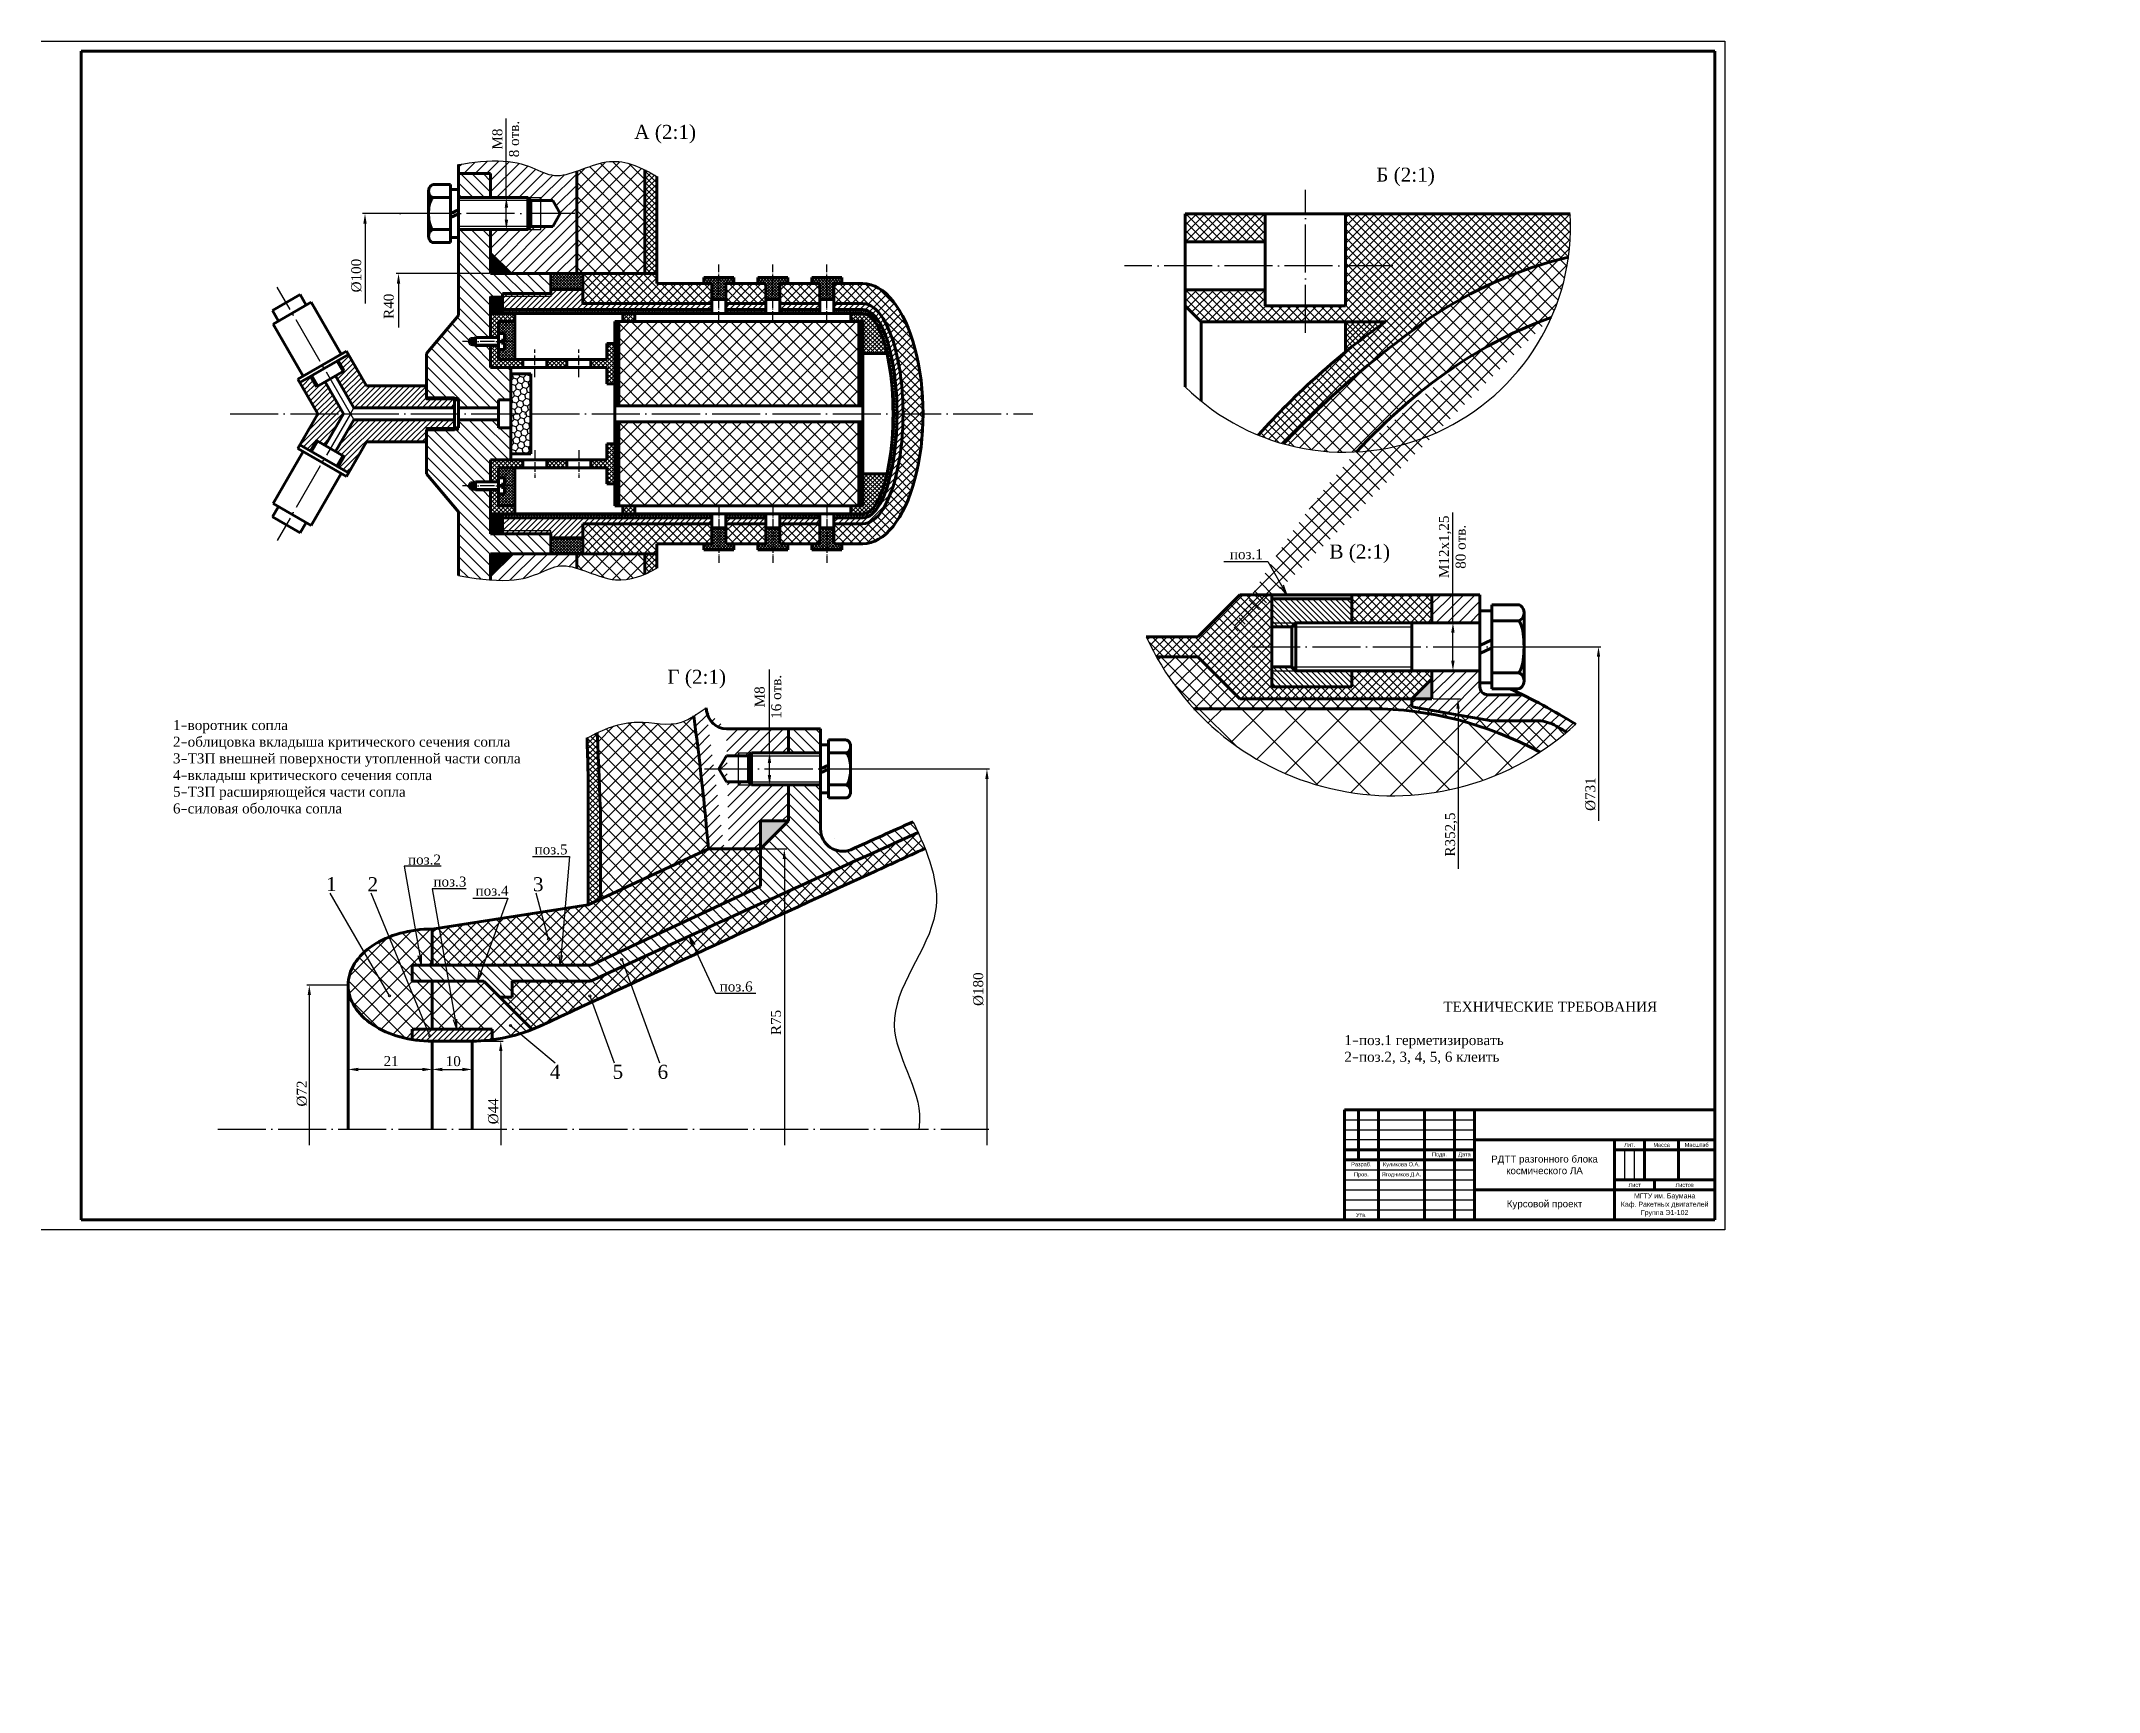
# Paper-space layout 'Лист1' of a CAD drawing. Header units: millimetres. Extents: x -4940 to -1389, y -1786 to 3462.
# Drawn here: x -2417 to -1389, y -1201 to -376 of the extents above; entities that cross this region are included whole.
import ezdxf

# ---------------------------------------------------------------- set-up
doc = ezdxf.new("R2010")
doc.units = ezdxf.units.MM
doc.linetypes.add('ACAD_ISO04W100', pattern=[30, 24, -3, 0, -3])
doc.dimstyles.new('ISO-25', dxfattribs={"dimtxt": 2.5, "dimasz": 2.5, "dimexe": 1.25, "dimexo": 0.625, "dimtad": 1, "dimtxsty": 'Standard', "dimcen": 2.5, "dimadec": 0, "dimazin": 0, "dimtfac": 1, "dimtmove": 0, "dimatfit": 3, "dimfxl": 1, "dimarcsym": 0})
pattern_1 = [(45, (3128.1366, 5264.5936), (-1.06066017, 1.06066017), []), (135, (3128.1366, 5264.5936), (-1.06066017, -1.06066017), [])]
pattern_2 = [(45, (3128.1366, 5264.5936), (-1.41421356, 1.41421356), [])]
pattern_3 = [(45, (3128.1366, 5264.5936), (-0.70710678, 0.70710678), []), (135, (3128.1366, 5264.5936), (-0.70710678, -0.70710678), [])]
pattern_4 = [(45, (3128.1366, 5264.5936), (-3.535534, 3.535534), []), (135, (3128.1366, 5264.5936), (-3.535534, -3.535534), [])]

psp = doc.layouts.new('Лист1')

# ---------------------------------------------------------------- texts
at = {"color": 5, "char_height": 5, "rotation": 90}
for s, insert, width, attachment_point in [('{\\fTimes New Roman|b0|i0|c204|p18;\\C256;М8^J8 отв.}', (-2184.464, -425.145), 18.12616, 5), ('{\\fTimes New Roman|b0|i0|c204|p18;\\C256;%%C10\\fTimes New Roman|b0|i0|c0|p18;0}', (-2261.682, -501.753), 10.12616, 1), ('{\\fTimes New Roman|b0|i0|c0|p18;\\C256;R40}', (-2245.434, -514.99), 10.12616, 1), ('{\\fTimes New Roman|b0|i0|c204|p18;\\C256;М12\\fTimes New Roman|b0|i0|c0|p18;x\\fTimes New Roman|b0|i0|c204|p18;1,25^J80 отв.}', (-1711.59, -628.878), 22.06539, 5), ('{\\fTimes New Roman|b0|i0|c204|p18;\\C256;М8^J16 отв.}', (-2053.482, -703.832), 22.06539, 5), ('{\\fTimes New Roman|b0|i0|c204|p18;\\C256;%%C731}', (-1645.196, -760.834), 18.12616, 1), ('{\\fTimes New Roman|b0|i0|c0|p18;\\C256;R\\fTimes New Roman|b0|i0|c204|p18;352,5}', (-1715.25, -783.671), 18.12616, 1), ('{\\fTimes New Roman|b0|i0|c204|p18;\\C256;%%C180}', (-1950.99, -858.3), 18.12616, 1), ('{\\fTimes New Roman|b0|i0|c0|p18;\\C256;R75}', (-2051.982, -872.836), 18.12616, 1), ('{\\fTimes New Roman|b0|i0|c204|p18;\\C256;%%C72}', (-2288.911, -908.553), 18.12616, 1), ('{\\fTimes New Roman|b0|i0|c204|p18;\\C256;%%C44}', (-2193.251, -917.433), 18.12616, 1)]:
    psp.add_mtext(s, dxfattribs=dict(at, insert=insert, width=width, attachment_point=attachment_point))
at = {"color": 5, "attachment_point": 1}
for s, insert, char_height, width in [('{\\fTimes New Roman|b0|i0|c204|p18;\\C256;А (2:1)}', (-2120.275, -418.062), 7, 35.79002), ('{\\fTimes New Roman|b0|i0|c204|p18;\\C256;Б (2:1)}', (-1749.634, -439.43), 7, 35.79002), ('{\\fTimes New Roman|b0|i0|c204|p18;\\C256;поз.1}', (-1822.761, -630.069), 5, 6.97477), ('{\\fTimes New Roman|b0|i0|c204|p18;\\C256;В (2:1)}', (-1773.013, -627.74), 7, 35.79002), ('{\\fTimes New Roman|b0|i0|c204|p18;\\C256;Г (2:1)}', (-2103.759, -690.337), 7, 35.79002), ('{\\fTimes New Roman|b0|i0|c204|p18;\\C256;поз.5}', (-2170.083, -777.585), 5, 6.97477), ('{\\fTimes New Roman|b0|i0|c204|p18;\\C256;поз.2}', (-2233.299, -782.654), 5, 6.97477), ('{\\fTimes New Roman|b0|i0|c204|p18;\\C256;1}', (-2274.229, -793.9), 7, 5.73355), ('{\\fTimes New Roman|b0|i0|c204|p18;\\C256;2}', (-2253.564, -793.944), 7, 5.73355), ('{\\fTimes New Roman|b0|i0|c204|p18;\\C256;поз.3}', (-2220.608, -793.652), 5, 6.97477), ('{\\fTimes New Roman|b0|i0|c204|p18;\\C256;поз.4}', (-2199.562, -798.182), 5, 6.97477), ('{\\fTimes New Roman|b0|i0|c204|p18;\\C256;3}', (-2170.906, -793.958), 7, 5.73355), ('{\\fTimes New Roman|b0|i0|c204|p18;\\C256;поз.6}', (-2077.606, -846.066), 5, 6.97477), ('{\\fTimes New Roman|b0|i0|c204|p18;\\C256;21}', (-2245.534, -883.34), 5, 6.97477), ('{\\fTimes New Roman|b0|i0|c204|p18;\\C256;10}', (-2214.48, -883.379), 5, 6.97477), ('{\\fTimes New Roman|b0|i0|c204|p18;\\C256;4}', (-2162.47, -887.742), 7, 5.73355), ('{\\fTimes New Roman|b0|i0|c204|p18;\\C256;5}', (-2131.134, -887.7), 7, 5.73355), ('{\\fTimes New Roman|b0|i0|c204|p18;\\C256;6}', (-2108.645, -887.7), 7, 5.73355)]:
    psp.add_mtext(s, dxfattribs=dict(at, insert=insert, char_height=char_height, width=width))
for s, insert, char_height, width, attachment_point in [('{\\fTimes New Roman|b0|i0|c204|p18;1\\fTxt_IV25|b0|i0|c204|p2;-\\fTimes New Roman|b0|i0|c204|p18;воротник сопла^J2\\fTxt_IV25|b0|i0|c204|p2;-\\fTimes New Roman|b0|i0|c204|p18;облицовка вкладыша критического сечения сопла^J3\\fTxt_IV25|b0|i0|c204|p2;-\\fTimes New Roman|b0|i0|c204|p18;ТЗП внешней поверхности утопленной части сопла^J4\\fTxt_IV25|b0|i0|c204|p2;-\\fTimes New Roman|b0|i0|c204|p18;вкладыш критического сечения сопла^J5\\fTxt_IV25|b0|i0|c204|p2;-\\fTimes New Roman|b0|i0|c204|p18;ТЗП расширяющейся части сопла^J6\\fTxt_IV25|b0|i0|c204|p2;-\\fTimes New Roman|b0|i0|c204|p18;силовая оболочка сопла}', (-2350.721, -715.429), 5, 176.1936, 1), ('{\\f@Arial Unicode MS|b0|i0|c204|p34;Подп.}', (-1718.072, -932.718), 2, 15, 5), ('{\\f@Arial Unicode MS|b0|i0|c204|p34;Дата}', (-1705.572, -932.718), 2, 10, 5), ('{\\f@Arial Unicode MS|b0|i0|c204|p34;РДТТ разгонного блока космического ЛА}', (-1665.572, -937.718), 3.5, 70, 5), ('{\\f@Arial Unicode MS|b0|i0|c204|p34;Лит.}', (-1623.072, -927.718), 2, 15, 5), ('{\\f@Arial Unicode MS|b0|i0|c204|p34;Масса}', (-1607.072, -927.718), 2, 17, 5), ('{\\f@Arial Unicode MS|b0|i0|c204|p34;Масштаб}', (-1589.572, -927.718), 2, 17.99999, 5), ('{\\f@Arial Unicode MS|b0|i0|c204|p34;Разраб.}', (-1757.072, -937.69), 2, 17, 5), ('{\\f@Arial Unicode MS|b0|i0|c204|p34;Пров.}', (-1757.072, -942.718), 2, 17, 5), ('{\\f@Arial Unicode MS|b0|i0|c204|p34;Ягодников Д.А.}', (-1737.072, -942.718), 2, 23, 5), ('{\\f@Arial Unicode MS|b0|i0|c204|p34;Куликова О.А.}', (-1737.072, -937.718), 2, 23, 5), ('{\\f@Arial Unicode MS|b0|i0|c204|p34;Курсовой проект}', (-1665.572, -957.672), 3.5, 70, 5), ('{\\f@Arial Unicode MS|b0|i0|c204|p34;МГТУ им. Баумана^JКаф. Ракетных двигателей^JГруппа Э1-102}', (-1605.572, -957.718), 2.5, 50, 5), ('{\\f@Arial Unicode MS|b0|i0|c204|p34;Лист }', (-1620.572, -947.718), 2, 20, 5), ('{\\f@Arial Unicode MS|b0|i0|c204|p34;Листов  }', (-1595.572, -947.718), 2, 29.99999, 5), ('{\\f@Arial Unicode MS|b0|i0|c204|p34;Утв.}', (-1757.072, -962.718), 2, 17, 5)]:
    psp.add_mtext(s, dxfattribs=dict(insert=insert, char_height=char_height, width=width, attachment_point=attachment_point))
at = {"color": 3, "insert": (-1765.572, -856.18), "char_height": 5, "width": 184.99999, "attachment_point": 1}
psp.add_mtext('{\\f@Arial Unicode MS|b0|i0|c204|p34;\\C256;              \\fTimes New Roman|b0|i0|c204|p18;\\H0.8x;           \\H1.25x;   ТЕХНИЧЕСКИЕ ТРЕБОВАНИЯ\\P\\P1\\fTxt_IV25|b0|i0|c204|p2;-\\fTimes New Roman|b0|i0|c204|p18;поз.1 герметизировать^J2\\fTxt_IV25|b0|i0|c204|p2;-\\fTimes New Roman|b0|i0|c204|p18;поз.2, 3, 4, 5, 6 клеить}', dxfattribs=at)

# ---------------------------------------------------------------- blocks, each defined once
blk = doc.blocks.new('*D66')
at = {"color": 0, "lineweight": -2}
for p, q in [((-2221.2, -889.4), (-2221.2, -888.8)), ((-2216.2, -890), (-2206.2, -890)), ((-2201.2, -889.4), (-2201.2, -888.8))]:
    blk.add_line(p, q, dxfattribs=at)
at = {"color": 0}
for points in [[(-2216.2, -889.2), (-2216.2, -890.9), (-2221.2, -890)], [(-2206.2, -889.2), (-2206.2, -890.9), (-2201.2, -890)]]:
    blk.add_solid(points, dxfattribs=at)
at = {"layer": 'Defpoints', "color": 0}
for p in [(-2221.2, -890), (-2201.2, -890), (-2201.2, -890)]:
    blk.add_point(p, dxfattribs=at)
blk = doc.blocks.new('*D67')
at = {"color": 0, "lineweight": -2}
for p, q in [((-2052.7, -731.9), (-2052.7, -690.2)), ((-2052.7, -742.9), (-2052.7, -736.9)), ((-2052.1, -731.9), (-2051.5, -731.9)), ((-2052.1, -747.9), (-2051.5, -747.9))]:
    blk.add_line(p, q, dxfattribs=at)
at = {"color": 0}
for points in [[(-2053.6, -736.9), (-2051.9, -736.9), (-2052.7, -731.9)], [(-2053.6, -742.9), (-2051.9, -742.9), (-2052.7, -747.9)]]:
    blk.add_solid(points, dxfattribs=at)
at = {"layer": 'Defpoints', "color": 0}
for p in [(-2052.7, -731.9), (-2052.7, -747.9), (-2052.7, -747.9)]:
    blk.add_point(p, dxfattribs=at)
blk = doc.blocks.new('*D68')
at = {"color": 0, "lineweight": -2}
for p, q in [((-1711.3, -666.8), (-1711.3, -611.8)), ((-1710.8, -666.8), (-1710.1, -666.8)), ((-1711.3, -685.8), (-1711.3, -671.8)), ((-1710.8, -690.8), (-1710.1, -690.8))]:
    blk.add_line(p, q, dxfattribs=at)
at = {"color": 0}
for points in [[(-1712.2, -671.8), (-1710.5, -671.8), (-1711.3, -666.8)], [(-1712.2, -685.8), (-1710.5, -685.8), (-1711.3, -690.8)]]:
    blk.add_solid(points, dxfattribs=at)
at = {"layer": 'Defpoints', "color": 0}
for p in [(-1711.4, -666.8), (-1711.4, -690.8), (-1711.3, -690.8)]:
    blk.add_point(p, dxfattribs=at)
blk = doc.blocks.new('*D69')
at = {"color": 0, "lineweight": -2}
for p, q in [((-2184.2, -454.4), (-2184.2, -414.9)), ((-2184.2, -465.4), (-2184.2, -459.4)), ((-2183.5, -454.4), (-2182.9, -454.4)), ((-2183.5, -470.4), (-2182.9, -470.4))]:
    blk.add_line(p, q, dxfattribs=at)
at = {"color": 0}
for points in [[(-2185, -459.4), (-2183.3, -459.4), (-2184.2, -454.4)], [(-2185, -465.4), (-2183.3, -465.4), (-2184.2, -470.4)]]:
    blk.add_solid(points, dxfattribs=at)
at = {"layer": 'Defpoints', "color": 0}
for p in [(-2184.2, -454.4), (-2184.2, -470.4), (-2184.2, -470.4)]:
    blk.add_point(p, dxfattribs=at)
blk = doc.blocks.new('*D70')
at = {"color": 0, "lineweight": -2}
for p, q in [((-2263.2, -889.4), (-2263.2, -888.8)), ((-2226.2, -890), (-2258.2, -890)), ((-2221.2, -889.4), (-2221.2, -888.8))]:
    blk.add_line(p, q, dxfattribs=at)
at = {"color": 0}
for points in [[(-2258.2, -889.2), (-2258.2, -890.9), (-2263.2, -890)], [(-2226.2, -889.2), (-2226.2, -890.9), (-2221.2, -890)]]:
    blk.add_solid(points, dxfattribs=at)
at = {"layer": 'Defpoints', "color": 0}
for p in [(-2263.2, -890), (-2263.2, -890), (-2221.2, -890)]:
    blk.add_point(p, dxfattribs=at)

# ---------------------------------------------------------------- dimensions: what is measured, and where the dimension line sits
at = {"color": 5}
for base, p1, p2, picture, middle in [((-2184.158, -470.368), (-2184.158, -454.368), (-2184.158, -470.368), '*D69', (-2184.158, -415.517)), ((-1711.343, -690.801), (-1711.438, -666.801), (-1711.438, -690.801), '*D68', (-1711.343, -612.453)), ((-2052.749, -747.874), (-2052.749, -731.874), (-2052.749, -747.874), '*D67', (-2052.749, -690.874))]:
    dim = psp.add_linear_dim(base=base, p1=p1, p2=p2, angle=90, text=' ', dimstyle='ISO-25', override={"dimasz": 5}, dxfattribs=at)
    dim.commit()
    dim.dimension.update_dxf_attribs({"geometry": picture, "text_midpoint": middle, "dimtype": 160})
for base, p2, picture, middle in [((-2263.235, -890.037), (-2263.235, -890.037), '*D70', (-2242.235, -890.037)), ((-2201.235, -890.037), (-2201.235, -890.037), '*D66', (-2211.235, -890.037))]:
    dim = psp.add_linear_dim(base=base, p1=(-2221.235, -890.037), p2=p2, text=' ', dimstyle='ISO-25', override={"dimasz": 5}, dxfattribs=at)
    dim.commit()
    dim.dimension.update_dxf_attribs({"geometry": picture, "text_midpoint": middle})

# ---------------------------------------------------------------- hatches: boundary and pattern name
h = psp.add_hatch()
h.set_pattern_fill('_USER', color=5, scale=4, angle=45, style=0, pattern_type=0)
h.set_pattern_definition([(45, (3128.1366, 5264.5936), (-2.8284271, 2.8284271), [])])
h.paths.add_polyline_path([(-2167.028, -454.368), (-2173.528, -454.368), (-2172.028, -455.868), (-2167.028, -455.868)], flags=17)
h.paths.add_polyline_path([(-2167.028, -468.868), (-2172.028, -468.868), (-2173.528, -470.368), (-2167.028, -470.368)], flags=17)
h.paths.add_polyline_path([(-2169.301, -642.651), (-2168.619, -642.386), (-2167.426, -641.896), (-2166.278, -641.409), (-2165.168, -640.931), (-2164.09, -640.471), (-2163.035, -640.037), (-2161.998, -639.636), (-2160.97, -639.276), (-2159.946, -638.965), (-2158.918, -638.71), (-2157.878, -638.521), (-2156.821, -638.403), (-2155.739, -638.366), (-2154.626, -638.414), (-2153.483, -638.542), (-2152.313, -638.741), (-2151.116, -639.005), (-2149.896, -639.324), (-2149.028, -639.58), (-2149.028, -632.368), (-2169.301, -632.368)])
h.paths.add_polyline_path([(-2169.864, -642.87), (-2169.301, -642.651), (-2169.301, -632.368), (-2182.028, -632.368), (-2192.028, -642.368), (-2192.028, -645.459), (-2191.116, -645.526), (-2188.88, -645.639), (-2186.689, -645.693), (-2184.568, -645.681), (-2182.542, -645.598), (-2180.627, -645.441), (-2178.821, -645.216), (-2177.116, -644.93), (-2175.505, -644.592), (-2173.982, -644.209), (-2172.538, -643.789), (-2171.168, -643.34)])
h.paths.add_polyline_path([(-2149.028, -441.17), (-2149.766, -441.428), (-2150.954, -441.824), (-2152.126, -442.189), (-2153.28, -442.517), (-2154.414, -442.8), (-2155.527, -443.034), (-2156.617, -443.21), (-2157.683, -443.322), (-2158.722, -443.365), (-2159.734, -443.332), (-2160.725, -443.23), (-2161.698, -443.063), (-2162.661, -442.838), (-2163.619, -442.562), (-2164.578, -442.241), (-2165.543, -441.881), (-2166.52, -441.49), (-2167.515, -441.072), (-2168.533, -440.635), (-2169.581, -440.185), (-2170.664, -439.728), (-2171.788, -439.27), (-2172.958, -438.819), (-2174.18, -438.38), (-2175.46, -437.96), (-2176.804, -437.565), (-2178.217, -437.202), (-2179.706, -436.877), (-2181.275, -436.595), (-2182.931, -436.365), (-2184.679, -436.192), (-2186.525, -436.081), (-2188.463, -436.036), (-2190.475, -436.051), (-2192.54, -436.12), (-2194.638, -436.239), (-2196.751, -436.403), (-2198.856, -436.607), (-2200.936, -436.845), (-2202.969, -437.112), (-2204.936, -437.403), (-2206.816, -437.714), (-2208.028, -437.936), (-2208.028, -442.368), (-2192.028, -442.368), (-2192.028, -454.368), (-2167.028, -454.368), (-2167.028, -455.868), (-2161.028, -455.868), (-2157.276, -462.368), (-2161.028, -468.868), (-2167.028, -468.868), (-2167.028, -470.368), (-2192.028, -470.368), (-2192.028, -482.368), (-2182.028, -492.368), (-2149.028, -492.368)])
h = psp.add_hatch()
h.set_pattern_fill('_USER', color=5, scale=5, angle=45, style=0, double=1, pattern_type=0)
h.set_pattern_definition(pattern_4)
h.paths.add_polyline_path([(-2149.028, -639.58), (-2148.654, -639.69), (-2147.393, -640.096), (-2146.114, -640.534), (-2144.819, -640.995), (-2143.511, -641.472), (-2142.192, -641.955), (-2140.863, -642.438), (-2139.528, -642.912), (-2138.186, -643.369), (-2136.842, -643.801), (-2135.497, -644.2), (-2134.153, -644.558), (-2132.811, -644.866), (-2131.475, -645.118), (-2130.146, -645.303), (-2128.826, -645.416), (-2127.516, -645.455), (-2126.215, -645.423), (-2124.923, -645.324), (-2123.64, -645.16), (-2122.364, -644.935), (-2121.096, -644.653), (-2119.835, -644.318), (-2118.581, -643.931), (-2117.333, -643.497), (-2116.09, -643.02), (-2115.028, -642.575), (-2115.028, -632.368), (-2149.028, -632.368)])
h.paths.add_polyline_path([(-2115.028, -440.549), (-2115.803, -440.165), (-2116.952, -439.624), (-2118.105, -439.113), (-2119.262, -438.636), (-2120.424, -438.194), (-2121.591, -437.791), (-2122.764, -437.429), (-2123.942, -437.111), (-2125.126, -436.84), (-2126.317, -436.619), (-2127.515, -436.45), (-2128.72, -436.337), (-2129.933, -436.281), (-2131.153, -436.286), (-2132.382, -436.354), (-2133.619, -436.488), (-2134.864, -436.683), (-2136.115, -436.933), (-2137.369, -437.232), (-2138.626, -437.572), (-2139.884, -437.948), (-2141.14, -438.352), (-2142.394, -438.778), (-2143.644, -439.22), (-2144.887, -439.67), (-2146.123, -440.123), (-2147.349, -440.571), (-2148.564, -441.008), (-2149.028, -441.17), (-2149.028, -492.368), (-2115.028, -492.368)])
h = psp.add_hatch()
h.set_pattern_fill('_USER', color=5, scale=2, angle=45, style=0, double=1, pattern_type=0)
h.set_pattern_definition([(45, (3128.1366, 5264.5936), (-1.41421356, 1.41421356), []), (135, (3128.1366, 5264.5936), (-1.41421356, -1.41421356), [])])
h.paths.add_polyline_path([(-2115.028, -642.575), (-2114.853, -642.501), (-2113.621, -641.946), (-2112.393, -641.357), (-2111.169, -640.738), (-2109.949, -640.091), (-2109.028, -639.585), (-2109.028, -632.368), (-2115.028, -632.368)])
h.paths.add_polyline_path([(-2114.657, -440.734), (-2115.028, -440.549), (-2115.028, -492.368), (-2109.028, -492.368), (-2109.028, -443.861), (-2110.104, -443.229), (-2111.239, -442.577), (-2112.376, -441.943), (-2113.515, -441.327)])
h = psp.add_hatch()
h.set_pattern_fill('_USER', color=5, scale=4, angle=315, style=0, pattern_type=0)
h.set_pattern_definition([(315, (3128.1366, 5264.5936), (2.8284271, 2.8284271), [])])
h.paths.add_polyline_path([(-2192.028, -503.868), (-2186.028, -503.868), (-2186.028, -502.368), (-2162.028, -502.368), (-2162.028, -492.368), (-2192.028, -492.368), (-2192.028, -470.368), (-2208.028, -470.368), (-2208.028, -513.3), (-2224.028, -532.368), (-2224.028, -554.368), (-2208.028, -554.368), (-2208.028, -559.368), (-2188.028, -559.368), (-2188.028, -555.368), (-2182.028, -555.368), (-2182.028, -539.368), (-2192.028, -539.368), (-2192.028, -528.368), (-2201.028, -528.368), (-2201.028, -527.868), (-2202.028, -527.868), (-2202.894, -526.368), (-2202.028, -524.868), (-2201.028, -524.868), (-2201.028, -524.368), (-2192.028, -524.368)])
h.paths.add_polyline_path([(-2192.028, -454.368), (-2192.028, -442.368), (-2208.028, -442.368), (-2208.028, -454.368)])
h.paths.add_polyline_path([(-2193.374, -645.361), (-2192.028, -645.459), (-2192.028, -632.368), (-2162.028, -632.368), (-2162.028, -622.368), (-2192.028, -622.368), (-2192.028, -600.368), (-2201.028, -600.368), (-2201.028, -599.868), (-2202.028, -599.868), (-2202.894, -598.368), (-2202.028, -596.868), (-2201.028, -596.868), (-2201.028, -596.368), (-2192.028, -596.368), (-2192.028, -585.368), (-2182.028, -585.368), (-2182.028, -569.368), (-2188.028, -569.368), (-2188.028, -565.368), (-2208.028, -565.368), (-2208.028, -570.368), (-2224.028, -570.368), (-2224.028, -592.368), (-2208.028, -611.436), (-2208.028, -643.187), (-2207.725, -643.257), (-2206.002, -643.615), (-2204.129, -643.965), (-2202.131, -644.299), (-2200.032, -644.612), (-2197.857, -644.898), (-2195.629, -645.149)])
h = psp.add_hatch()
h.set_pattern_fill('_USER', color=5, scale=3, angle=45, style=0, double=1, pattern_type=0)
h.set_pattern_definition([(45, (3100.6366, 5292.0936), (-2.1213203, 2.1213203), []), (135, (3100.6366, 5292.0936), (-2.1213203, -2.1213203), [])])
edge = h.paths.add_edge_path()
edge.add_arc((-1765.512, -468.608), 113, 352.096738, 360)
edge.add_arc((-1765.512, -468.608), 113, 0, 3.12053)
edge.add_line((-1652.679, -462.457), (-1765.057, -462.457))
edge.add_line((-1765.057, -462.457), (-1765.057, -508.457))
edge.add_line((-1765.057, -508.457), (-1805.057, -508.457))
edge.add_line((-1805.057, -508.457), (-1805.057, -500.457))
edge.add_line((-1805.057, -500.457), (-1845.057, -500.457))
edge.add_line((-1845.057, -500.457), (-1845.057, -508.457))
edge.add_line((-1845.057, -508.457), (-1837.057, -516.457))
edge.add_line((-1837.057, -516.457), (-1745.046, -516.457))
edge.add_spline(control_points=[(-1745.046, -516.457), (-1768.275, -532.721), (-1789.47, -551.944), (-1808.636, -573.056)], knot_values=[262.95917015, 262.95917015, 262.95917015, 262.95917015, 305.49423615, 305.49423615, 305.49423615, 305.49423615], degree=3, periodic=0)
edge.add_arc((-1765.512, -468.608), 113, 247.565396, 254.408076)
edge.add_spline(control_points=[(-1795.884, -577.45), (-1773.831, -554.045), (-1749.126, -533.038), (-1722.962, -514.717)], knot_values=[189.59011985, 189.59011985, 189.59011985, 189.59011985, 237.50163917, 237.50163917, 237.50163917, 237.50163917], degree=3, periodic=0)
edge.add_arc((-1605.057, -688.275), 209.818, 103.372668, 124.189825, ccw=False)
h.paths.add_polyline_path([(-1805.057, -462.457), (-1845.057, -462.457), (-1845.057, -476.457), (-1805.057, -476.457)], flags=17)
for points in [[(-2192.028, -492.368), (-2182.028, -492.368), (-2192.028, -482.368)], [(-2186.028, -503.868), (-2192.028, -503.868), (-2192.028, -512.368), (-2186.028, -512.368)], [(-2186.028, -612.368), (-2192.028, -612.368), (-2192.028, -622.368), (-2186.028, -622.368)], [(-2182.028, -632.368), (-2192.028, -632.368), (-2192.028, -642.368)], [(-2043.245, -765.874), (-2057.245, -765.874), (-2057.245, -779.874)]]:
    psp.add_hatch(color=5).paths.add_polyline_path(points)
h = psp.add_hatch()
h.set_pattern_fill('_USER', color=5, angle=45, style=0, double=1, pattern_type=0)
h.set_pattern_definition(pattern_3)
h.paths.add_polyline_path([(-2162.028, -624.368), (-2162.028, -632.368), (-2146.028, -632.368), (-2146.028, -624.368)])
h.paths.add_polyline_path([(-2162.028, -492.368), (-2162.028, -500.368), (-2146.028, -500.368), (-2146.028, -492.368)])
h.paths.add_polyline_path([(-2185.028, -598.368), (-2185.028, -597.568), (-2186.628, -597.568), (-2186.628, -598.368)], flags=17)
h.paths.add_polyline_path([(-2186.628, -598.368), (-2186.628, -599.168), (-2185.028, -599.168), (-2185.028, -598.368)], flags=17)
h.paths.add_polyline_path([(-2185.028, -526.368), (-2185.028, -525.568), (-2186.628, -525.568), (-2186.628, -526.368)], flags=17)
h.paths.add_polyline_path([(-2185.028, -527.168), (-2185.028, -526.368), (-2186.628, -526.368), (-2186.628, -527.168)], flags=17)
h.paths.add_polyline_path([(-2185.028, -522.368), (-2185.028, -530.368), (-2188.028, -530.368), (-2188.028, -535.368), (-2180.028, -535.368), (-2180.028, -516.368), (-2188.028, -516.368), (-2188.028, -522.368)])
h.paths.add_polyline_path([(-2185.028, -602.368), (-2188.028, -602.368), (-2188.028, -608.368), (-2180.028, -608.368), (-2180.028, -589.368), (-2188.028, -589.368), (-2188.028, -594.368), (-2185.028, -594.368)])
h.paths.add_polyline_path([(-2074.528, -497.368), (-2070.528, -497.368), (-2070.528, -494.368), (-2085.528, -494.368), (-2085.528, -497.368), (-2081.528, -497.368), (-2081.528, -505.368), (-2074.528, -505.368)])
h.paths.add_polyline_path([(-2047.528, -497.368), (-2043.528, -497.368), (-2043.528, -494.368), (-2058.528, -494.368), (-2058.528, -497.368), (-2054.528, -497.368), (-2054.528, -505.368), (-2047.528, -505.368)])
h.paths.add_polyline_path([(-2027.528, -497.368), (-2027.528, -505.368), (-2020.528, -505.368), (-2020.528, -497.368), (-2016.528, -497.368), (-2016.528, -494.368), (-2031.528, -494.368), (-2031.528, -497.368)])
h.paths.add_polyline_path([(-2027.528, -627.368), (-2031.528, -627.368), (-2031.528, -630.368), (-2016.528, -630.368), (-2016.528, -627.368), (-2020.528, -627.368), (-2020.528, -619.368), (-2027.528, -619.368)])
h.paths.add_polyline_path([(-2054.528, -627.368), (-2058.528, -627.368), (-2058.528, -630.368), (-2043.528, -630.368), (-2043.528, -627.368), (-2047.528, -627.368), (-2047.528, -619.368), (-2054.528, -619.368)])
h.paths.add_polyline_path([(-2074.528, -619.368), (-2081.528, -619.368), (-2081.528, -627.368), (-2085.528, -627.368), (-2085.528, -630.368), (-2070.528, -630.368), (-2070.528, -627.368), (-2074.528, -627.368)])
h = psp.add_hatch()
h.set_pattern_fill('_USER', color=5, scale=3, angle=45, style=0, double=1, pattern_type=0)
h.set_pattern_definition([(45, (3128.1366, 5264.5936), (-2.1213203, 2.1213203), []), (135, (3128.1366, 5264.5936), (-2.1213203, -2.1213203), [])])
h.paths.add_polyline_path([(-2081.528, -497.368), (-2109.028, -497.368), (-2109.028, -492.368), (-2146.028, -492.368), (-2146.028, -507.368), (-2081.528, -507.368)])
h.paths.add_polyline_path([(-2081.528, -617.368), (-2146.028, -617.368), (-2146.028, -632.368), (-2109.028, -632.368), (-2109.028, -627.368), (-2081.528, -627.368)])
h.paths.add_polyline_path([(-2054.528, -497.368), (-2074.528, -497.368), (-2074.528, -507.368), (-2054.528, -507.368)])
h.paths.add_polyline_path([(-2047.528, -497.368), (-2047.528, -507.368), (-2027.528, -507.368), (-2027.528, -497.368)])
edge = h.paths.add_edge_path()
edge.add_line((-1986.028, -562.368), (-1976.028, -562.368))
edge.add_ellipse((-2006.028, -562.368), major_axis=(0, 65), ratio=0.46153846, start_angle=270, end_angle=360)
edge.add_line((-2006.028, -497.368), (-2020.528, -497.368))
edge.add_line((-2020.528, -497.368), (-2020.528, -507.368))
edge.add_line((-2020.528, -507.368), (-2006.028, -507.368))
edge.add_ellipse((-2006.028, -562.368), major_axis=(0, 55), ratio=0.36363636, start_angle=270, end_angle=360, ccw=False)
edge = h.paths.add_edge_path()
edge.add_line((-1976.028, -562.368), (-1986.028, -562.368))
edge.add_ellipse((-2006.028, -562.368), major_axis=(0, 55), ratio=0.36363636, start_angle=180, end_angle=270, ccw=False)
edge.add_line((-2006.028, -617.368), (-2020.528, -617.368))
edge.add_line((-2020.528, -617.368), (-2020.528, -627.368))
edge.add_line((-2020.528, -627.368), (-2006.028, -627.368))
edge.add_ellipse((-2006.028, -562.368), major_axis=(0, 65), ratio=0.46153846, start_angle=180, end_angle=270)
h.paths.add_polyline_path([(-2047.528, -617.368), (-2047.528, -627.368), (-2027.528, -627.368), (-2027.528, -617.368)])
h.paths.add_polyline_path([(-2054.528, -627.368), (-2054.528, -617.368), (-2074.528, -617.368), (-2074.528, -627.368)])
h = psp.add_hatch()
h.set_pattern_fill('_USER', color=5, scale=5, angle=45, style=0, double=1, pattern_type=0)
h.set_pattern_definition([(45, (3100.6366, 5292.0936), (-3.535534, 3.535534), []), (135, (3100.6366, 5292.0936), (-3.535534, -3.535534), [])])
edge = h.paths.add_edge_path()
edge.add_ellipse((-1605.057, -1044.457), major_axis=(0, -540), ratio=0.55555556, start_angle=190.976051, end_angle=210.9708, ccw=False)
edge.add_arc((-1765.512, -468.608), 113, 336.129965, 352.096738)
edge.add_arc((-1605.057, -688.275), 209.818, 103.372668, 124.189825)
edge.add_spline(control_points=[(-1722.962, -514.717), (-1749.126, -533.038), (-1773.831, -554.045), (-1795.884, -577.45)], knot_values=[189.59011985, 189.59011985, 189.59011985, 189.59011985, 237.50163917, 237.50163917, 237.50163917, 237.50163917], degree=3, periodic=0)
edge.add_arc((-1765.512, -468.608), 113, 254.408076, 273.081197)
h = psp.add_hatch()
h.set_pattern_fill('_USER', color=5, scale=2, angle=45, style=0, pattern_type=0)
h.set_pattern_definition(pattern_2)
h.paths.add_polyline_path([(-2146.028, -617.368), (-2081.528, -617.368), (-2081.528, -614.368), (-2186.028, -614.368), (-2186.028, -620.868), (-2162.028, -620.868), (-2162.028, -624.368), (-2146.028, -624.368)])
h.paths.add_polyline_path([(-2162.028, -620.868), (-2186.028, -620.868), (-2186.028, -622.368), (-2162.028, -622.368)], flags=17)
h.paths.add_polyline_path([(-2146.028, -500.368), (-2162.028, -500.368), (-2162.028, -503.868), (-2186.028, -503.868), (-2186.028, -510.368), (-2081.528, -510.368), (-2081.528, -507.368), (-2146.028, -507.368)])
h.paths.add_polyline_path([(-2162.028, -502.368), (-2186.028, -502.368), (-2186.028, -503.868), (-2162.028, -503.868)], flags=17)
h.paths.add_polyline_path([(-2054.528, -510.368), (-2054.528, -507.368), (-2074.528, -507.368), (-2074.528, -510.368)])
h.paths.add_polyline_path([(-2027.528, -510.368), (-2027.528, -507.368), (-2047.528, -507.368), (-2047.528, -510.368)])
edge = h.paths.add_edge_path()
edge.add_ellipse((-2006.028, -562.368), major_axis=(0, 52), ratio=0.32692308, start_angle=270, end_angle=360, ccw=False)
edge.add_line((-1989.028, -562.368), (-1986.028, -562.368))
edge.add_ellipse((-2006.028, -562.368), major_axis=(0, 55), ratio=0.36363636, start_angle=270, end_angle=360)
edge.add_line((-2006.028, -507.368), (-2020.528, -507.368))
edge.add_line((-2020.528, -507.368), (-2020.528, -510.368))
edge.add_line((-2020.528, -510.368), (-2006.028, -510.368))
edge = h.paths.add_edge_path()
edge.add_ellipse((-2006.028, -562.368), major_axis=(0, 52), ratio=0.32692308, start_angle=180, end_angle=270, ccw=False)
edge.add_line((-2006.028, -614.368), (-2020.528, -614.368))
edge.add_line((-2020.528, -614.368), (-2020.528, -617.368))
edge.add_line((-2020.528, -617.368), (-2006.028, -617.368))
edge.add_ellipse((-2006.028, -562.368), major_axis=(0, 55), ratio=0.36363636, start_angle=180, end_angle=270)
edge.add_line((-1986.028, -562.368), (-1989.028, -562.368))
h.paths.add_polyline_path([(-2027.528, -617.368), (-2027.528, -614.368), (-2047.528, -614.368), (-2047.528, -617.368)])
h.paths.add_polyline_path([(-2054.528, -617.368), (-2054.528, -614.368), (-2074.528, -614.368), (-2074.528, -617.368)])
h = psp.add_hatch()
h.set_pattern_fill('_USER', color=5, scale=1.5, angle=45, style=0, double=1, pattern_type=0)
h.set_pattern_definition(pattern_1)
h.paths.add_polyline_path([(-2188.028, -535.368), (-2188.028, -528.368), (-2192.028, -528.368), (-2192.028, -539.368), (-2176.028, -539.368), (-2176.028, -535.368)])
h.paths.add_polyline_path([(-2188.028, -524.368), (-2188.028, -516.368), (-2180.028, -516.368), (-2180.028, -512.368), (-2192.028, -512.368), (-2192.028, -524.368)])
h.paths.add_polyline_path([(-2154.028, -535.368), (-2164.028, -535.368), (-2164.028, -539.368), (-2154.028, -539.368)])
h.paths.add_polyline_path([(-2134.028, -535.368), (-2142.028, -535.368), (-2142.028, -539.368), (-2134.028, -539.368), (-2134.028, -547.368), (-2130.028, -547.368), (-2130.028, -527.368), (-2134.028, -527.368)])
h.paths.add_polyline_path([(-2130.028, -597.368), (-2130.028, -577.368), (-2134.028, -577.368), (-2134.028, -585.368), (-2142.028, -585.368), (-2142.028, -589.368), (-2134.028, -589.368), (-2134.028, -597.368)])
h.paths.add_polyline_path([(-2154.028, -585.368), (-2164.028, -585.368), (-2164.028, -589.368), (-2154.028, -589.368)])
h.paths.add_polyline_path([(-2188.028, -589.368), (-2176.028, -589.368), (-2176.028, -585.368), (-2192.028, -585.368), (-2192.028, -596.368), (-2188.028, -596.368)])
h.paths.add_polyline_path([(-2188.028, -608.368), (-2188.028, -600.368), (-2192.028, -600.368), (-2192.028, -612.368), (-2180.028, -612.368), (-2180.028, -608.368)])
h = psp.add_hatch()
h.set_pattern_fill('_USER', color=5, angle=45, style=0, double=1, pattern_type=0)
h.set_pattern_definition(pattern_3)
h.paths.add_polyline_path([(-2081.528, -510.368), (-2186.028, -510.368), (-2186.028, -512.368), (-2081.528, -512.368)])
h.paths.add_polyline_path([(-2054.528, -510.368), (-2074.528, -510.368), (-2074.528, -512.368), (-2054.528, -512.368)])
h.paths.add_polyline_path([(-2027.528, -510.368), (-2047.528, -510.368), (-2047.528, -512.368), (-2027.528, -512.368)])
edge = h.paths.add_edge_path()
edge.add_ellipse((-2006.028, -562.368), major_axis=(0, 52), ratio=0.32692308, start_angle=270, end_angle=360)
edge.add_line((-2006.028, -510.368), (-2020.528, -510.368))
edge.add_line((-2020.528, -510.368), (-2020.528, -512.368))
edge.add_line((-2020.528, -512.368), (-2006.028, -512.368))
edge.add_ellipse((-2006.028, -562.368), major_axis=(0, 50), ratio=0.3, start_angle=306.869898, end_angle=360, ccw=False)
edge.add_ellipse((-2006.028, -562.368), major_axis=(0, 50), ratio=0.3, start_angle=270, end_angle=306.869898, ccw=False)
edge.add_line((-1991.028, -562.368), (-1989.028, -562.368))
edge = h.paths.add_edge_path()
edge.add_ellipse((-2006.028, -562.368), major_axis=(0, 52), ratio=0.32692308, start_angle=180, end_angle=270)
edge.add_line((-1989.028, -562.368), (-1991.028, -562.368))
edge.add_ellipse((-2006.028, -562.368), major_axis=(0, 50), ratio=0.3, start_angle=233.130102, end_angle=270, ccw=False)
edge.add_ellipse((-2006.028, -562.368), major_axis=(0, 50), ratio=0.3, start_angle=180, end_angle=233.130102, ccw=False)
edge.add_line((-2006.028, -612.368), (-2020.528, -612.368))
edge.add_line((-2020.528, -612.368), (-2020.528, -614.368))
edge.add_line((-2020.528, -614.368), (-2006.028, -614.368))
h.paths.add_polyline_path([(-2027.528, -612.368), (-2047.528, -612.368), (-2047.528, -614.368), (-2027.528, -614.368)])
h.paths.add_polyline_path([(-2054.528, -612.368), (-2074.528, -612.368), (-2074.528, -614.368), (-2054.528, -614.368)])
h.paths.add_polyline_path([(-2081.528, -612.368), (-2186.028, -612.368), (-2186.028, -614.368), (-2081.528, -614.368)])
h = psp.add_hatch()
h.set_pattern_fill('_USER', color=5, scale=1.5, angle=45, style=0, double=1, pattern_type=0)
h.set_pattern_definition(pattern_1)
h.paths.add_polyline_path([(-2120.028, -512.368), (-2126.028, -512.368), (-2126.028, -516.368), (-2120.028, -516.368)])
h.paths.add_polyline_path([(-2120.028, -608.368), (-2126.028, -608.368), (-2126.028, -612.368), (-2120.028, -612.368)])
edge = h.paths.add_edge_path()
edge.add_line((-2012.028, -516.368), (-2006.028, -516.368))
edge.add_line((-2006.028, -516.368), (-2006.028, -532.368))
edge.add_line((-2006.028, -532.368), (-1994.028, -532.368))
edge.add_ellipse((-2006.028, -562.368), major_axis=(0, 50), ratio=0.3, start_angle=306.869898, end_angle=360)
edge.add_line((-2006.028, -512.368), (-2012.028, -512.368))
edge.add_line((-2012.028, -512.368), (-2012.028, -516.368))
edge = h.paths.add_edge_path()
edge.add_line((-1994.028, -592.368), (-2006.028, -592.368))
edge.add_line((-2006.028, -592.368), (-2006.028, -608.368))
edge.add_line((-2006.028, -608.368), (-2012.028, -608.368))
edge.add_line((-2012.028, -608.368), (-2012.028, -612.368))
edge.add_line((-2012.028, -612.368), (-2006.028, -612.368))
edge.add_ellipse((-2006.028, -562.368), major_axis=(0, 50), ratio=0.3, start_angle=180, end_angle=233.130102)
h = psp.add_hatch()
h.set_pattern_fill('_USER', color=5, scale=0.5, angle=45, style=0, double=1, pattern_type=0)
h.set_pattern_definition([(45, (3128.13656, 5264.5936), (-0.35355339, 0.35355339), []), (135, (3128.13656, 5264.5936), (-0.35355339, -0.35355339), [])])
h.paths.add_polyline_path([(-2128.028, -516.368), (-2130.028, -516.368), (-2130.028, -558.368), (-2128.028, -558.368)])
h.paths.add_polyline_path([(-2130.028, -608.368), (-2128.028, -608.368), (-2128.028, -566.368), (-2130.028, -566.368)])
h.paths.add_polyline_path([(-2008.028, -608.368), (-2006.028, -608.368), (-2006.028, -566.368), (-2008.028, -566.368)])
h.paths.add_polyline_path([(-2008.028, -558.368), (-2006.028, -558.368), (-2006.028, -516.368), (-2008.028, -516.368)])
h = psp.add_hatch()
h.set_pattern_fill('_USER', color=5, scale=5, angle=45, style=0, double=1, pattern_type=0)
h.set_pattern_definition(pattern_4)
h.paths.add_polyline_path([(-2008.028, -558.368), (-2008.028, -516.368), (-2128.028, -516.368), (-2128.028, -558.368)])
h.paths.add_polyline_path([(-2128.028, -566.368), (-2128.028, -608.368), (-2008.028, -608.368), (-2008.028, -566.368)])
h = psp.add_hatch()
h.set_pattern_fill('_USER', color=5, scale=2, angle=45, style=0, double=1, pattern_type=0)
h.set_pattern_definition([(45, (3100.6366, 5292.0936), (-1.41421356, 1.41421356), []), (135, (3100.6366, 5292.0936), (-1.41421356, -1.41421356), [])])
edge = h.paths.add_edge_path()
edge.add_line((-1765.057, -516.457), (-1765.057, -531.583))
edge.add_spline(control_points=[(-1765.057, -531.583), (-1758.564, -526.302), (-1751.893, -521.251), (-1745.046, -516.457)], knot_values=[292.95641386, 292.95641386, 292.95641386, 292.95641386, 305.49423615, 305.49423615, 305.49423615, 305.49423615], degree=3, periodic=0)
edge.add_line((-1745.046, -516.457), (-1765.057, -516.457))
h = psp.add_hatch()
h.set_pattern_fill('_USER', color=5, scale=2, angle=45, style=0, pattern_type=0)
h.set_pattern_definition(pattern_2)
h.paths.add_polyline_path([(-2210.028, -555.368), (-2210.028, -554.368), (-2224.028, -554.368), (-2224.028, -555.368)], flags=17)
h.paths.add_polyline_path([(-2210.028, -570.368), (-2210.028, -569.368), (-2224.028, -569.368), (-2224.028, -570.368)], flags=17)
h.paths.add_polyline_path([(-2254.028, -548.368), (-2263.028, -532.78), (-2268.225, -535.78), (-2265.225, -540.976), (-2269.555, -543.476), (-2260.379, -559.368), (-2210.028, -559.368), (-2210.028, -555.368), (-2224.028, -555.368), (-2224.028, -548.368)])
h.paths.add_polyline_path([(-2278.277, -562.368), (-2265.575, -562.368), (-2274.751, -546.476), (-2279.081, -548.976), (-2282.081, -543.78), (-2287.277, -546.78)])
h.paths.add_polyline_path([(-2287.277, -577.957), (-2282.081, -580.957), (-2279.081, -575.761), (-2274.751, -578.261), (-2265.575, -562.368), (-2278.277, -562.368)])
h.paths.add_polyline_path([(-2224.028, -576.368), (-2224.028, -569.368), (-2210.028, -569.368), (-2210.028, -565.368), (-2260.379, -565.368), (-2269.555, -581.261), (-2265.225, -583.761), (-2268.225, -588.957), (-2263.028, -591.957), (-2254.028, -576.368)])
h = psp.add_hatch()
h.set_pattern_fill('HONEY', color=5, scale=0.6, angle=45, style=0, double=1)
h.set_pattern_definition([(45, (-1709.8342, 2242.9773), (0.8539884, 3.1871268), [1.905, -3.81]), (165, (-1709.8342, 2242.9773), (-3.187127, -0.8539878), [1.905, -3.81]), (105, (-1709.8342, 2242.9773), (-2.3331386, 2.3331391), [-3.81, 1.905])])
h.paths.add_polyline_path([(-2182.028, -582.368), (-2172.028, -582.368), (-2172.028, -562.368), (-2182.028, -562.368)])
h.paths.add_polyline_path([(-2172.028, -542.368), (-2182.028, -542.368), (-2182.028, -562.368), (-2172.028, -562.368)])
h = psp.add_hatch()
h.set_pattern_fill('_USER', color=5, scale=4, angle=315, style=0, pattern_type=0)
h.set_pattern_definition([(315, (3124.1366, 5264.5936), (2.8284271, 2.8284271), [])])
edge = h.paths.add_edge_path()
edge.add_spline(control_points=[(-2142.161, -845.874), (-2132.278, -841.37), (-2122.394, -836.868), (-2112.509, -832.368)], knot_values=[16.20201369, 16.20201369, 16.20201369, 16.20201369, 32.49091172, 32.49091172, 32.49091172, 32.49091172], degree=3, periodic=0)
edge.add_line((-2112.509, -832.368), (-2115.634, -825.667))
edge.add_line((-2115.634, -825.667), (-2141.813, -837.874))
edge.add_line((-2141.813, -837.874), (-2231.235, -837.874))
edge.add_line((-2231.235, -837.874), (-2231.235, -845.874))
edge.add_line((-2231.235, -845.874), (-2195.397, -845.874))
edge.add_line((-2195.397, -845.874), (-2187.397, -853.874))
edge.add_line((-2187.397, -853.874), (-2181.235, -853.874))
edge.add_line((-2181.235, -853.874), (-2181.235, -845.874))
edge.add_line((-2181.235, -845.874), (-2142.161, -845.874))
h.paths.add_polyline_path([(-2027.245, -719.874), (-2043.245, -719.874), (-2043.245, -731.874), (-2027.245, -731.874)])
edge = h.paths.add_edge_path()
edge.add_line((-1632.349, -615.103), (-1631.989, -614.95))
edge.add_arc((-1633.428, -611.198), 4.018, 290.978856, 290.985135, ccw=False)
edge.add_line((-1631.99, -614.95), (-1632.05, -614.976))
edge.add_line((-1632.05, -614.976), (-1632.11, -615.001))
edge.add_line((-1632.11, -615.001), (-1632.17, -615.027))
edge.add_line((-1632.17, -615.027), (-1632.23, -615.052))
edge.add_line((-1632.23, -615.052), (-1632.289, -615.077))
edge.add_line((-1632.289, -615.077), (-1632.349, -615.103))
h.paths.add_polyline_path([(-1788.641, -688.01), (-1788.817, -688.086), (-1788.641, -688.01)])
h.paths.add_polyline_path([(-1841.671, -711.038), (-1841.734, -711.065), (-1841.734, -711.065), (-1841.702, -711.051)])
h.paths.add_polyline_path([(-1965.456, -765.848), (-1965.493, -765.865), (-1965.456, -765.848)])
edge = h.paths.add_edge_path()
edge.add_line((-1980.406, -767.538), (-1981.008, -766.269))
edge.add_line((-1981.008, -766.269), (-1981.199, -766.355))
edge.add_line((-1981.199, -766.355), (-1981.421, -766.454))
edge.add_line((-1981.421, -766.454), (-1981.643, -766.554))
edge.add_line((-1981.643, -766.554), (-1981.865, -766.654))
edge.add_line((-1981.865, -766.654), (-1982.087, -766.753))
edge.add_line((-1982.087, -766.753), (-1982.308, -766.853))
edge.add_line((-1982.308, -766.853), (-1982.53, -766.953))
edge.add_line((-1982.53, -766.953), (-1982.752, -767.052))
edge.add_line((-1982.752, -767.052), (-1982.974, -767.152))
edge.add_line((-1982.974, -767.152), (-1983.196, -767.252))
edge.add_line((-1983.196, -767.252), (-1983.418, -767.351))
edge.add_line((-1983.418, -767.351), (-1983.639, -767.451))
edge.add_line((-1983.639, -767.451), (-1983.861, -767.551))
edge.add_line((-1983.861, -767.551), (-1984.083, -767.65))
edge.add_line((-1984.083, -767.65), (-1984.305, -767.75))
edge.add_line((-1984.305, -767.75), (-1984.527, -767.85))
edge.add_line((-1984.527, -767.85), (-1984.749, -767.949))
edge.add_line((-1984.749, -767.949), (-1984.971, -768.049))
edge.add_line((-1984.971, -768.049), (-1985.192, -768.149))
edge.add_line((-1985.192, -768.149), (-1985.414, -768.248))
edge.add_line((-1985.414, -768.248), (-1985.636, -768.348))
edge.add_line((-1985.636, -768.348), (-1985.858, -768.448))
edge.add_line((-1985.858, -768.448), (-1986.08, -768.547))
edge.add_line((-1986.08, -768.547), (-1986.302, -768.647))
edge.add_line((-1986.302, -768.647), (-1986.523, -768.747))
edge.add_line((-1986.523, -768.747), (-1986.745, -768.847))
edge.add_line((-1986.745, -768.847), (-1986.967, -768.946))
edge.add_line((-1986.967, -768.946), (-1987.189, -769.046))
edge.add_line((-1987.189, -769.046), (-1987.411, -769.146))
edge.add_line((-1987.411, -769.146), (-1987.633, -769.245))
edge.add_line((-1987.633, -769.245), (-1987.854, -769.345))
edge.add_line((-1987.854, -769.345), (-1988.076, -769.445))
edge.add_line((-1988.076, -769.445), (-1988.298, -769.544))
edge.add_line((-1988.298, -769.544), (-1988.52, -769.644))
edge.add_line((-1988.52, -769.644), (-1988.742, -769.744))
edge.add_line((-1988.742, -769.744), (-1988.964, -769.844))
edge.add_line((-1988.964, -769.844), (-1989.186, -769.943))
edge.add_line((-1989.186, -769.943), (-1989.407, -770.043))
edge.add_line((-1989.407, -770.043), (-1989.629, -770.143))
edge.add_line((-1989.629, -770.143), (-1989.851, -770.242))
edge.add_line((-1989.851, -770.242), (-1990.073, -770.342))
edge.add_line((-1990.073, -770.342), (-1990.295, -770.442))
edge.add_line((-1990.295, -770.442), (-1990.516, -770.541))
edge.add_line((-1990.516, -770.541), (-1990.738, -770.641))
edge.add_line((-1990.738, -770.641), (-1990.96, -770.741))
edge.add_line((-1990.96, -770.741), (-1991.182, -770.841))
edge.add_line((-1991.182, -770.841), (-1991.404, -770.94))
edge.add_line((-1991.404, -770.94), (-1991.626, -771.04))
edge.add_line((-1991.626, -771.04), (-1991.847, -771.14))
edge.add_line((-1991.847, -771.14), (-1992.069, -771.239))
edge.add_line((-1992.069, -771.239), (-1992.291, -771.339))
edge.add_line((-1992.291, -771.339), (-1992.513, -771.439))
edge.add_line((-1992.513, -771.439), (-1992.735, -771.539))
edge.add_line((-1992.735, -771.539), (-1992.957, -771.638))
edge.add_line((-1992.957, -771.638), (-1993.178, -771.738))
edge.add_line((-1993.178, -771.738), (-1993.4, -771.838))
edge.add_line((-1993.4, -771.838), (-1993.622, -771.938))
edge.add_line((-1993.622, -771.938), (-1993.844, -772.037))
edge.add_line((-1993.844, -772.037), (-1994.066, -772.137))
edge.add_line((-1994.066, -772.137), (-1994.288, -772.237))
edge.add_line((-1994.288, -772.237), (-1994.509, -772.336))
edge.add_line((-1994.509, -772.336), (-1994.731, -772.436))
edge.add_line((-1994.731, -772.436), (-1994.953, -772.536))
edge.add_line((-1994.953, -772.536), (-1995.175, -772.636))
edge.add_line((-1995.175, -772.636), (-1995.397, -772.735))
edge.add_line((-1995.397, -772.735), (-1995.618, -772.835))
edge.add_line((-1995.618, -772.835), (-1995.84, -772.935))
edge.add_line((-1995.84, -772.935), (-1996.062, -773.035))
edge.add_line((-1996.062, -773.035), (-1996.284, -773.134))
edge.add_line((-1996.284, -773.134), (-1996.506, -773.234))
edge.add_line((-1996.506, -773.234), (-1996.728, -773.334))
edge.add_line((-1996.728, -773.334), (-1996.949, -773.434))
edge.add_line((-1996.949, -773.434), (-1997.171, -773.533))
edge.add_line((-1997.171, -773.533), (-1997.393, -773.633))
edge.add_line((-1997.393, -773.633), (-1997.615, -773.733))
edge.add_line((-1997.615, -773.733), (-1997.837, -773.833))
edge.add_line((-1997.837, -773.833), (-1998.058, -773.932))
edge.add_line((-1998.058, -773.932), (-1998.28, -774.032))
edge.add_line((-1998.28, -774.032), (-1998.502, -774.132))
edge.add_line((-1998.502, -774.132), (-1998.724, -774.232))
edge.add_line((-1998.724, -774.232), (-1998.946, -774.331))
edge.add_line((-1998.946, -774.331), (-1999.168, -774.431))
edge.add_line((-1999.168, -774.431), (-1999.389, -774.531))
edge.add_line((-1999.389, -774.531), (-1999.611, -774.631))
edge.add_line((-1999.611, -774.631), (-1999.833, -774.73))
edge.add_line((-1999.833, -774.73), (-2000.055, -774.83))
edge.add_line((-2000.055, -774.83), (-2000.277, -774.93))
edge.add_line((-2000.277, -774.93), (-2000.498, -775.03))
edge.add_line((-2000.498, -775.03), (-2000.72, -775.129))
edge.add_line((-2000.72, -775.129), (-2000.942, -775.229))
edge.add_line((-2000.942, -775.229), (-2001.164, -775.329))
edge.add_line((-2001.164, -775.329), (-2001.386, -775.429))
edge.add_line((-2001.386, -775.429), (-2001.607, -775.528))
edge.add_line((-2001.607, -775.528), (-2001.829, -775.628))
edge.add_line((-2001.829, -775.628), (-2002.051, -775.728))
edge.add_line((-2002.051, -775.728), (-2002.273, -775.828))
edge.add_line((-2002.273, -775.828), (-2002.495, -775.927))
edge.add_line((-2002.495, -775.927), (-2002.717, -776.027))
edge.add_line((-2002.717, -776.027), (-2002.938, -776.127))
edge.add_line((-2002.938, -776.127), (-2003.16, -776.227))
edge.add_line((-2003.16, -776.227), (-2003.382, -776.326))
edge.add_line((-2003.382, -776.326), (-2003.604, -776.426))
edge.add_line((-2003.604, -776.426), (-2003.826, -776.526))
edge.add_line((-2003.826, -776.526), (-2004.047, -776.626))
edge.add_line((-2004.047, -776.626), (-2004.269, -776.725))
edge.add_line((-2004.269, -776.725), (-2004.491, -776.825))
edge.add_line((-2004.491, -776.825), (-2004.713, -776.925))
edge.add_line((-2004.713, -776.925), (-2004.935, -777.025))
edge.add_line((-2004.935, -777.025), (-2005.156, -777.125))
edge.add_line((-2005.156, -777.125), (-2005.378, -777.224))
edge.add_line((-2005.378, -777.224), (-2005.6, -777.324))
edge.add_line((-2005.6, -777.324), (-2005.822, -777.424))
edge.add_line((-2005.822, -777.424), (-2006.044, -777.524))
edge.add_line((-2006.044, -777.524), (-2006.265, -777.623))
edge.add_line((-2006.265, -777.623), (-2006.487, -777.723))
edge.add_line((-2006.487, -777.723), (-2006.709, -777.823))
edge.add_line((-2006.709, -777.823), (-2006.931, -777.923))
edge.add_line((-2006.931, -777.923), (-2007.153, -778.022))
edge.add_line((-2007.153, -778.022), (-2007.374, -778.122))
edge.add_line((-2007.374, -778.122), (-2007.596, -778.222))
edge.add_line((-2007.596, -778.222), (-2007.818, -778.322))
edge.add_line((-2007.818, -778.322), (-2008.04, -778.422))
edge.add_line((-2008.04, -778.422), (-2008.262, -778.521))
edge.add_line((-2008.262, -778.521), (-2008.483, -778.621))
edge.add_line((-2008.483, -778.621), (-2008.705, -778.721))
edge.add_line((-2008.705, -778.721), (-2008.927, -778.821))
edge.add_line((-2008.927, -778.821), (-2009.149, -778.92))
edge.add_line((-2009.149, -778.92), (-2009.371, -779.02))
edge.add_line((-2009.371, -779.02), (-2009.592, -779.12))
edge.add_line((-2009.592, -779.12), (-2009.814, -779.22))
edge.add_line((-2009.814, -779.22), (-2010.036, -779.319))
edge.add_line((-2010.036, -779.319), (-2010.258, -779.419))
edge.add_line((-2010.258, -779.419), (-2010.48, -779.519))
edge.add_line((-2010.48, -779.519), (-2010.701, -779.619))
edge.add_line((-2010.701, -779.619), (-2010.923, -779.719))
edge.add_line((-2010.923, -779.719), (-2011.145, -779.818))
edge.add_line((-2011.145, -779.818), (-2011.367, -779.918))
edge.add_line((-2011.367, -779.918), (-2011.589, -780.018))
edge.add_line((-2011.589, -780.018), (-2011.81, -780.118))
edge.add_line((-2011.81, -780.118), (-2012.032, -780.217))
edge.add_arc((-2016.122, -769.874), 11.123, 180, 291.572655, ccw=False)
edge.add_line((-2027.245, -769.874), (-2027.245, -747.874))
edge.add_line((-2027.245, -747.874), (-2043.245, -747.874))
edge.add_line((-2043.245, -747.874), (-2043.245, -765.874))
edge.add_line((-2043.245, -765.874), (-2057.245, -779.874))
edge.add_line((-2057.245, -779.874), (-2057.245, -798.439))
edge.add_line((-2057.245, -798.439), (-2115.634, -825.667))
edge.add_line((-2115.634, -825.667), (-2112.509, -832.368))
edge.add_line((-2112.509, -832.368), (-2111.716, -832.007))
edge.add_line((-2111.716, -832.007), (-2110.922, -831.645))
edge.add_line((-2110.922, -831.645), (-2110.128, -831.284))
edge.add_line((-2110.128, -831.284), (-2109.334, -830.922))
edge.add_line((-2109.334, -830.922), (-2108.54, -830.561))
edge.add_line((-2108.54, -830.561), (-2107.746, -830.2))
edge.add_line((-2107.746, -830.2), (-2106.952, -829.838))
edge.add_line((-2106.952, -829.838), (-2106.158, -829.477))
edge.add_line((-2106.158, -829.477), (-2105.364, -829.116))
edge.add_line((-2105.364, -829.116), (-2104.57, -828.755))
edge.add_line((-2104.57, -828.755), (-2103.776, -828.393))
edge.add_line((-2103.776, -828.393), (-2102.982, -828.032))
edge.add_line((-2102.982, -828.032), (-2102.188, -827.671))
edge.add_line((-2102.188, -827.671), (-2101.394, -827.31))
edge.add_line((-2101.394, -827.31), (-2100.6, -826.948))
edge.add_line((-2100.6, -826.948), (-2099.806, -826.587))
edge.add_line((-2099.806, -826.587), (-2099.012, -826.226))
edge.add_line((-2099.012, -826.226), (-2098.218, -825.865))
edge.add_line((-2098.218, -825.865), (-2097.424, -825.504))
edge.add_line((-2097.424, -825.504), (-2096.63, -825.143))
edge.add_line((-2096.63, -825.143), (-2095.836, -824.781))
edge.add_line((-2095.836, -824.781), (-2095.042, -824.42))
edge.add_line((-2095.042, -824.42), (-2094.248, -824.059))
edge.add_line((-2094.248, -824.059), (-2093.454, -823.698))
edge.add_line((-2093.454, -823.698), (-2092.66, -823.337))
edge.add_line((-2092.66, -823.337), (-2091.866, -822.976))
edge.add_line((-2091.866, -822.976), (-2091.072, -822.615))
edge.add_line((-2091.072, -822.615), (-2090.278, -822.254))
edge.add_line((-2090.278, -822.254), (-2089.484, -821.893))
edge.add_line((-2089.484, -821.893), (-2088.69, -821.532))
edge.add_line((-2088.69, -821.532), (-2087.896, -821.171))
edge.add_line((-2087.896, -821.171), (-2087.102, -820.81))
edge.add_line((-2087.102, -820.81), (-2086.308, -820.449))
edge.add_line((-2086.308, -820.449), (-2085.513, -820.088))
edge.add_line((-2085.513, -820.088), (-2084.719, -819.727))
edge.add_line((-2084.719, -819.727), (-2083.925, -819.366))
edge.add_line((-2083.925, -819.366), (-2083.131, -819.005))
edge.add_line((-2083.131, -819.005), (-2082.337, -818.644))
edge.add_line((-2082.337, -818.644), (-2081.543, -818.284))
edge.add_line((-2081.543, -818.284), (-2080.749, -817.923))
edge.add_line((-2080.749, -817.923), (-2079.955, -817.562))
edge.add_line((-2079.955, -817.562), (-2079.16, -817.201))
edge.add_line((-2079.16, -817.201), (-2078.366, -816.84))
edge.add_line((-2078.366, -816.84), (-2077.572, -816.48))
edge.add_line((-2077.572, -816.48), (-2076.778, -816.119))
edge.add_line((-2076.778, -816.119), (-2075.984, -815.758))
edge.add_line((-2075.984, -815.758), (-2075.19, -815.398))
edge.add_line((-2075.19, -815.398), (-2074.395, -815.037))
edge.add_line((-2074.395, -815.037), (-2073.601, -814.676))
edge.add_line((-2073.601, -814.676), (-2072.807, -814.316))
edge.add_line((-2072.807, -814.316), (-2072.013, -813.955))
edge.add_line((-2072.013, -813.955), (-2071.218, -813.594))
edge.add_line((-2071.218, -813.594), (-2070.424, -813.234))
edge.add_line((-2070.424, -813.234), (-2069.63, -812.873))
edge.add_line((-2069.63, -812.873), (-2068.836, -812.513))
edge.add_line((-2068.836, -812.513), (-2068.042, -812.152))
edge.add_line((-2068.042, -812.152), (-2067.247, -811.792))
edge.add_line((-2067.247, -811.792), (-2066.453, -811.431))
edge.add_line((-2066.453, -811.431), (-2065.659, -811.071))
edge.add_line((-2065.659, -811.071), (-2064.864, -810.71))
edge.add_line((-2064.864, -810.71), (-2064.07, -810.35))
edge.add_line((-2064.07, -810.35), (-2063.276, -809.989))
edge.add_line((-2063.276, -809.989), (-2062.481, -809.629))
edge.add_line((-2062.481, -809.629), (-2061.687, -809.269))
edge.add_line((-2061.687, -809.269), (-2060.893, -808.908))
edge.add_line((-2060.893, -808.908), (-2060.098, -808.548))
edge.add_line((-2060.098, -808.548), (-2059.304, -808.188))
edge.add_line((-2059.304, -808.188), (-2058.51, -807.827))
edge.add_line((-2058.51, -807.827), (-2057.715, -807.467))
edge.add_line((-2057.715, -807.467), (-2056.921, -807.107))
edge.add_line((-2056.921, -807.107), (-2056.127, -806.747))
edge.add_line((-2056.127, -806.747), (-2055.332, -806.386))
edge.add_line((-2055.332, -806.386), (-2054.538, -806.026))
edge.add_line((-2054.538, -806.026), (-2053.743, -805.666))
edge.add_line((-2053.743, -805.666), (-2052.949, -805.306))
edge.add_line((-2052.949, -805.306), (-2052.155, -804.946))
edge.add_line((-2052.155, -804.946), (-2051.36, -804.586))
edge.add_line((-2051.36, -804.586), (-2050.566, -804.226))
edge.add_line((-2050.566, -804.226), (-2049.771, -803.866))
edge.add_line((-2049.771, -803.866), (-2048.977, -803.506))
edge.add_line((-2048.977, -803.506), (-2048.182, -803.146))
edge.add_line((-2048.182, -803.146), (-2047.388, -802.786))
edge.add_line((-2047.388, -802.786), (-2046.593, -802.426))
edge.add_line((-2046.593, -802.426), (-2045.799, -802.066))
edge.add_line((-2045.799, -802.066), (-2045.004, -801.706))
edge.add_line((-2045.004, -801.706), (-2044.21, -801.346))
edge.add_line((-2044.21, -801.346), (-2043.415, -800.986))
edge.add_line((-2043.415, -800.986), (-2042.621, -800.626))
edge.add_line((-2042.621, -800.626), (-2041.826, -800.267))
edge.add_line((-2041.826, -800.267), (-2041.032, -799.907))
edge.add_line((-2041.032, -799.907), (-2040.237, -799.547))
edge.add_line((-2040.237, -799.547), (-2039.442, -799.187))
edge.add_line((-2039.442, -799.187), (-2038.648, -798.828))
edge.add_line((-2038.648, -798.828), (-2037.853, -798.468))
edge.add_line((-2037.853, -798.468), (-2037.059, -798.108))
edge.add_line((-2037.059, -798.108), (-2036.264, -797.749))
edge.add_line((-2036.264, -797.749), (-2035.469, -797.389))
edge.add_line((-2035.469, -797.389), (-2034.675, -797.03))
edge.add_line((-2034.675, -797.03), (-2033.88, -796.67))
edge.add_line((-2033.88, -796.67), (-2033.085, -796.311))
edge.add_line((-2033.085, -796.311), (-2032.291, -795.951))
edge.add_line((-2032.291, -795.951), (-2031.496, -795.592))
edge.add_line((-2031.496, -795.592), (-2030.701, -795.232))
edge.add_line((-2030.701, -795.232), (-2029.906, -794.873))
edge.add_line((-2029.906, -794.873), (-2029.112, -794.513))
edge.add_line((-2029.112, -794.513), (-2028.317, -794.154))
edge.add_line((-2028.317, -794.154), (-2027.522, -793.795))
edge.add_line((-2027.522, -793.795), (-2026.728, -793.435))
edge.add_line((-2026.728, -793.435), (-2025.933, -793.076))
edge.add_line((-2025.933, -793.076), (-2025.138, -792.717))
edge.add_line((-2025.138, -792.717), (-2024.343, -792.358))
edge.add_line((-2024.343, -792.358), (-2023.548, -791.998))
edge.add_line((-2023.548, -791.998), (-2022.754, -791.639))
edge.add_line((-2022.754, -791.639), (-2021.959, -791.28))
edge.add_line((-2021.959, -791.28), (-2021.164, -790.921))
edge.add_line((-2021.164, -790.921), (-2020.369, -790.562))
edge.add_line((-2020.369, -790.562), (-2019.574, -790.203))
edge.add_line((-2019.574, -790.203), (-2018.779, -789.844))
edge.add_line((-2018.779, -789.844), (-2017.984, -789.485))
edge.add_line((-2017.984, -789.485), (-2017.19, -789.126))
edge.add_line((-2017.19, -789.126), (-2016.395, -788.767))
edge.add_line((-2016.395, -788.767), (-2015.6, -788.408))
edge.add_line((-2015.6, -788.408), (-2014.805, -788.049))
edge.add_line((-2014.805, -788.049), (-2014.01, -787.691))
edge.add_line((-2014.01, -787.691), (-2013.215, -787.332))
edge.add_line((-2013.215, -787.332), (-2012.42, -786.973))
edge.add_line((-2012.42, -786.973), (-2011.625, -786.614))
edge.add_line((-2011.625, -786.614), (-2010.83, -786.256))
edge.add_line((-2010.83, -786.256), (-2010.035, -785.897))
edge.add_line((-2010.035, -785.897), (-2009.24, -785.538))
edge.add_line((-2009.24, -785.538), (-2008.445, -785.18))
edge.add_line((-2008.445, -785.18), (-2007.65, -784.821))
edge.add_line((-2007.65, -784.821), (-2006.855, -784.462))
edge.add_line((-2006.855, -784.462), (-2006.06, -784.104))
edge.add_line((-2006.06, -784.104), (-2005.265, -783.745))
edge.add_line((-2005.265, -783.745), (-2004.469, -783.387))
edge.add_line((-2004.469, -783.387), (-2003.674, -783.029))
edge.add_line((-2003.674, -783.029), (-2002.879, -782.67))
edge.add_line((-2002.879, -782.67), (-2002.084, -782.312))
edge.add_line((-2002.084, -782.312), (-2001.289, -781.953))
edge.add_line((-2001.289, -781.953), (-2000.494, -781.595))
edge.add_line((-2000.494, -781.595), (-1999.699, -781.237))
edge.add_line((-1999.699, -781.237), (-1998.903, -780.879))
edge.add_line((-1998.903, -780.879), (-1998.108, -780.52))
edge.add_line((-1998.108, -780.52), (-1997.313, -780.162))
edge.add_line((-1997.313, -780.162), (-1996.518, -779.804))
edge.add_line((-1996.518, -779.804), (-1995.723, -779.446))
edge.add_line((-1995.723, -779.446), (-1994.927, -779.088))
edge.add_line((-1994.927, -779.088), (-1994.132, -778.73))
edge.add_line((-1994.132, -778.73), (-1993.337, -778.372))
edge.add_line((-1993.337, -778.372), (-1992.541, -778.014))
edge.add_line((-1992.541, -778.014), (-1991.746, -777.656))
edge.add_line((-1991.746, -777.656), (-1990.951, -777.298))
edge.add_line((-1990.951, -777.298), (-1990.155, -776.94))
edge.add_line((-1990.155, -776.94), (-1989.36, -776.583))
edge.add_line((-1989.36, -776.583), (-1988.565, -776.225))
edge.add_line((-1988.565, -776.225), (-1987.769, -775.867))
edge.add_line((-1987.769, -775.867), (-1986.974, -775.509))
edge.add_line((-1986.974, -775.509), (-1986.179, -775.152))
edge.add_line((-1986.179, -775.152), (-1985.383, -774.794))
edge.add_line((-1985.383, -774.794), (-1984.588, -774.436))
edge.add_line((-1984.588, -774.436), (-1983.792, -774.079))
edge.add_line((-1983.792, -774.079), (-1982.997, -773.721))
edge.add_line((-1982.997, -773.721), (-1982.201, -773.364))
edge.add_line((-1982.201, -773.364), (-1981.406, -773.006))
edge.add_line((-1981.406, -773.006), (-1980.61, -772.649))
edge.add_line((-1980.61, -772.649), (-1979.815, -772.291))
edge.add_line((-1979.815, -772.291), (-1979.019, -771.934))
edge.add_line((-1979.019, -771.934), (-1978.478, -771.691))
edge.add_line((-1978.478, -771.691), (-1978.964, -770.626))
edge.add_line((-1978.964, -770.626), (-1979.681, -769.082))
edge.add_line((-1979.681, -769.082), (-1980.406, -767.538))
h = psp.add_hatch()
h.set_pattern_fill('_USER', color=5, scale=3, angle=45, style=0, double=1, pattern_type=0)
h.set_pattern_definition([(45, (3089.089, 5330.0833), (-2.1213203, 2.1213203), []), (135, (3089.089, 5330.0833), (-2.1213203, -2.1213203), [])])
h.paths.add_polyline_path([(-1721.822, -652.801), (-1761.822, -652.801), (-1761.822, -666.801), (-1721.822, -666.801)], flags=17)
edge = h.paths.add_edge_path()
edge.add_arc((-1741.441, -618.27), 135, 204.288727, 209.039279)
edge.add_line((-1859.47, -683.801), (-1838.822, -683.801))
edge.add_line((-1838.822, -683.801), (-1817.822, -704.801))
edge.add_line((-1817.822, -704.801), (-1731.822, -704.801))
edge.add_line((-1731.822, -704.801), (-1721.822, -694.801))
edge.add_line((-1721.822, -694.801), (-1721.822, -690.801))
edge.add_line((-1721.822, -690.801), (-1761.822, -690.801))
edge.add_line((-1761.822, -690.801), (-1761.822, -698.801))
edge.add_line((-1761.822, -698.801), (-1801.822, -698.801))
edge.add_line((-1801.822, -698.801), (-1801.822, -652.801))
edge.add_line((-1801.822, -652.801), (-1817.822, -652.801))
edge.add_line((-1817.822, -652.801), (-1838.822, -673.801))
edge.add_line((-1838.822, -673.801), (-1864.492, -673.801))
h = psp.add_hatch(color=5)
h.paths.add_polyline_path([(-1761.822, -654.801), (-1761.822, -652.801), (-1801.822, -652.801), (-1801.822, -654.801)])
h.paths.add_polyline_path([(-1721.822, -694.801), (-1731.822, -704.801), (-1721.822, -704.801)])
h = psp.add_hatch()
h.set_pattern_fill('_USER', color=5, scale=2, angle=315, style=0, pattern_type=0)
h.set_pattern_definition([(315, (3089.089, 5330.0833), (1.41421356, 1.41421356), [])])
h.paths.add_polyline_path([(-1761.822, -690.801), (-1801.822, -690.801), (-1801.822, -698.801), (-1761.822, -698.801)])
h.paths.add_polyline_path([(-1761.822, -654.801), (-1801.822, -654.801), (-1801.822, -666.801), (-1761.822, -666.801)])
h.paths.add_polyline_path([(-1789.822, -666.801), (-1801.822, -666.801), (-1801.822, -668.801), (-1791.822, -668.801)])
h.paths.add_polyline_path([(-1791.822, -688.801), (-1801.822, -688.801), (-1801.822, -690.801), (-1789.822, -690.801)])
h = psp.add_hatch()
h.set_pattern_fill('_USER', color=5, scale=4, angle=45, style=0, pattern_type=0)
h.set_pattern_definition([(45, (3089.089, 5330.0833), (-2.8284271, 2.8284271), [])])
h.paths.add_polyline_path([(-1697.822, -652.801), (-1721.822, -652.801), (-1721.822, -666.801), (-1697.822, -666.801)])
edge = h.paths.add_edge_path()
edge.add_arc((-1378.211, -1199.213), 10.608, 189.45364, 189.791839)
edge.add_line((-1388.665, -1201.017), (-1388.675, -1200.955))
edge = h.paths.add_edge_path()
edge.add_line((-1676.345, -702.935), (-1676.627, -702.801))
edge.add_line((-1676.627, -702.801), (-1693.822, -702.801))
edge.add_arc((-1693.822, -698.801), 4, 180, 270, ccw=False)
edge.add_line((-1697.822, -698.801), (-1697.822, -690.801))
edge.add_line((-1697.822, -690.801), (-1721.822, -690.801))
edge.add_line((-1721.822, -690.801), (-1721.822, -704.801))
edge.add_line((-1721.822, -704.801), (-1731.822, -704.801))
edge.add_line((-1731.822, -704.801), (-1731.822, -708.801))
edge.add_line((-1731.822, -708.801), (-1692.123, -715.801))
edge.add_line((-1692.123, -715.801), (-1668.618, -715.801))
edge.add_arc((-1669.734, -735.801), 20.031, 60, 86.804975, ccw=False)
edge.add_line((-1659.719, -718.453), (-1654.512, -721.558))
edge.add_arc((-1741.441, -618.27), 135, 310.084624, 312.683745)
edge.add_line((-1649.918, -717.51), (-1653.19, -715.511))
edge.add_line((-1653.19, -715.511), (-1656.472, -713.562))
edge.add_line((-1656.472, -713.562), (-1659.763, -711.664))
edge.add_line((-1659.763, -711.664), (-1663.063, -709.817))
edge.add_line((-1663.063, -709.817), (-1666.371, -708.02))
edge.add_line((-1666.371, -708.02), (-1669.688, -706.274))
edge.add_line((-1669.688, -706.274), (-1673.013, -704.579))
edge.add_line((-1673.013, -704.579), (-1676.345, -702.935))
h = psp.add_hatch()
h.set_pattern_fill('_USER', color=5, scale=5, angle=45, style=0, double=1, pattern_type=0)
h.set_pattern_definition([(45, (3089.089, 5330.0833), (-3.535534, 3.535534), []), (135, (3089.089, 5330.0833), (-3.535534, -3.535534), [])])
edge = h.paths.add_edge_path()
edge.add_arc((-1741.441, -618.27), 135, 209.039279, 222.687685)
edge.add_line((-1840.674, -709.801), (-1751.822, -709.801))
edge.add_line((-1751.822, -709.801), (-1750.218, -709.808))
edge.add_line((-1750.218, -709.808), (-1748.614, -709.831))
edge.add_line((-1748.614, -709.831), (-1747.009, -709.87))
edge.add_line((-1747.009, -709.87), (-1745.405, -709.924))
edge.add_line((-1745.405, -709.924), (-1743.801, -709.994))
edge.add_line((-1743.801, -709.994), (-1742.197, -710.079))
edge.add_line((-1742.197, -710.079), (-1740.594, -710.179))
edge.add_line((-1740.594, -710.179), (-1738.991, -710.295))
edge.add_line((-1738.991, -710.295), (-1737.388, -710.426))
edge.add_line((-1737.388, -710.426), (-1735.785, -710.573))
edge.add_line((-1735.785, -710.573), (-1734.184, -710.735))
edge.add_line((-1734.184, -710.735), (-1732.582, -710.912))
edge.add_line((-1732.582, -710.912), (-1730.981, -711.105))
edge.add_line((-1730.981, -711.105), (-1729.381, -711.314))
edge.add_line((-1729.381, -711.314), (-1727.781, -711.537))
edge.add_line((-1727.781, -711.537), (-1726.182, -711.776))
edge.add_line((-1726.182, -711.776), (-1724.584, -712.031))
edge.add_line((-1724.584, -712.031), (-1722.987, -712.301))
edge.add_line((-1722.987, -712.301), (-1721.39, -712.586))
edge.add_line((-1721.39, -712.586), (-1719.794, -712.887))
edge.add_line((-1719.794, -712.887), (-1718.2, -713.203))
edge.add_line((-1718.2, -713.203), (-1716.606, -713.534))
edge.add_line((-1716.606, -713.534), (-1715.013, -713.881))
edge.add_line((-1715.013, -713.881), (-1713.421, -714.243))
edge.add_line((-1713.421, -714.243), (-1711.83, -714.62))
edge.add_line((-1711.83, -714.62), (-1710.241, -715.013))
edge.add_line((-1710.241, -715.013), (-1708.652, -715.421))
edge.add_line((-1708.652, -715.421), (-1707.065, -715.844))
edge.add_line((-1707.065, -715.844), (-1705.479, -716.282))
edge.add_line((-1705.479, -716.282), (-1703.895, -716.736))
edge.add_line((-1703.895, -716.736), (-1702.312, -717.205))
edge.add_line((-1702.312, -717.205), (-1700.73, -717.689))
edge.add_line((-1700.73, -717.689), (-1699.15, -718.189))
edge.add_line((-1699.15, -718.189), (-1697.571, -718.704))
edge.add_line((-1697.571, -718.704), (-1695.994, -719.233))
edge.add_line((-1695.994, -719.233), (-1694.418, -719.778))
edge.add_line((-1694.418, -719.778), (-1692.844, -720.339))
edge.add_line((-1692.844, -720.339), (-1691.272, -720.914))
edge.add_line((-1691.272, -720.914), (-1689.701, -721.504))
edge.add_line((-1689.701, -721.504), (-1688.133, -722.11))
edge.add_line((-1688.133, -722.11), (-1686.566, -722.731))
edge.add_line((-1686.566, -722.731), (-1685.001, -723.366))
edge.add_line((-1685.001, -723.366), (-1683.437, -724.017))
edge.add_line((-1683.437, -724.017), (-1681.876, -724.683))
edge.add_line((-1681.876, -724.683), (-1680.317, -725.364))
edge.add_line((-1680.317, -725.364), (-1678.76, -726.06))
edge.add_line((-1678.76, -726.06), (-1677.205, -726.771))
edge.add_line((-1677.205, -726.771), (-1675.652, -727.496))
edge.add_line((-1675.652, -727.496), (-1674.101, -728.237))
edge.add_line((-1674.101, -728.237), (-1672.552, -728.993))
edge.add_line((-1672.552, -728.993), (-1671.006, -729.763))
edge.add_line((-1671.006, -729.763), (-1669.462, -730.549))
edge.add_line((-1669.462, -730.549), (-1667.92, -731.349))
edge.add_line((-1667.92, -731.349), (-1667.797, -731.414))
edge.add_arc((-1741.441, -618.27), 135, 303.059571, 310.086243)
edge.add_line((-1654.509, -721.556), (-1654.543, -721.535))
edge.add_line((-1654.543, -721.535), (-1654.789, -721.386))
edge.add_line((-1654.789, -721.386), (-1655.035, -721.236))
edge.add_line((-1655.035, -721.236), (-1655.281, -721.087))
edge.add_line((-1655.281, -721.087), (-1655.527, -720.938))
edge.add_line((-1655.527, -720.938), (-1655.773, -720.79))
edge.add_line((-1655.773, -720.79), (-1656.019, -720.642))
edge.add_line((-1656.019, -720.642), (-1656.265, -720.494))
edge.add_line((-1656.265, -720.494), (-1656.512, -720.346))
edge.add_line((-1656.512, -720.346), (-1656.758, -720.199))
edge.add_line((-1656.758, -720.199), (-1657.004, -720.052))
edge.add_line((-1657.004, -720.052), (-1657.251, -719.905))
edge.add_line((-1657.251, -719.905), (-1657.497, -719.758))
edge.add_line((-1657.497, -719.758), (-1657.744, -719.612))
edge.add_line((-1657.744, -719.612), (-1657.991, -719.466))
edge.add_line((-1657.991, -719.466), (-1658.237, -719.321))
edge.add_line((-1658.237, -719.321), (-1658.484, -719.175))
edge.add_line((-1658.484, -719.175), (-1658.731, -719.03))
edge.add_line((-1658.731, -719.03), (-1658.978, -718.886))
edge.add_line((-1658.978, -718.886), (-1659.225, -718.741))
edge.add_line((-1659.225, -718.741), (-1659.472, -718.597))
edge.add_line((-1659.472, -718.597), (-1659.719, -718.453))
edge.add_arc((-1669.734, -735.801), 20.031, 60, 86.804975)
edge.add_line((-1668.618, -715.801), (-1692.123, -715.801))
edge.add_line((-1692.123, -715.801), (-1731.822, -708.801))
edge.add_line((-1731.822, -708.801), (-1731.822, -704.801))
edge.add_line((-1731.822, -704.801), (-1817.822, -704.801))
edge.add_line((-1817.822, -704.801), (-1838.822, -683.801))
edge.add_line((-1838.822, -683.801), (-1859.47, -683.801))
h = psp.add_hatch()
h.set_pattern_fill('_USER', color=5, scale=5, angle=45, style=0, double=1, pattern_type=0)
h.set_pattern_definition([(45, (3124.1366, 5264.5936), (-3.535534, 3.535534), []), (135, (3124.1366, 5264.5936), (-3.535534, -3.535534), [])])
edge = h.paths.add_edge_path()
edge.add_spline(control_points=[(-2083.245, -779.874), (-2085.188, -757.668), (-2087.54, -735.483), (-2090.543, -713.386)], knot_values=[226.85022558, 226.85022558, 226.85022558, 226.85022558, 260.2866767, 260.2866767, 260.2866767, 260.2866767], degree=3, periodic=0)
edge.add_spline(control_points=[(-2090.543, -713.386), (-2092.515, -714.647), (-2101.101, -719.416), (-2118.729, -714.167), (-2132.288, -718.745), (-2138.77, -721.816)], knot_values=[12.91060073, 12.91060073, 12.91060073, 12.91060073, 19.60932217, 41.60932217, 62.69872144, 62.69872144, 62.69872144, 62.69872144], degree=3, periodic=0)
edge.add_spline(control_points=[(-2138.77, -721.816), (-2138.194, -734.495), (-2137.715, -747.184), (-2137.235, -759.874)], knot_values=[0, 0, 0, 0, 19.01218159, 19.01218159, 19.01218159, 19.01218159], degree=3, periodic=0)
edge.add_line((-2137.235, -759.874), (-2137.235, -805.05))
edge.add_line((-2137.235, -805.05), (-2083.245, -779.874))
h = psp.add_hatch()
h.set_pattern_fill('_USER', color=5, scale=4, angle=45, style=0, pattern_type=0)
h.set_pattern_definition([(45, (3124.1366, 5264.5936), (-2.8284271, 2.8284271), [])])
edge = h.paths.add_edge_path()
edge.add_line((-2043.245, -719.874), (-2074.278, -719.874))
edge.add_arc((-2073.86, -709.519), 10.363, 187.770238, 267.690671, ccw=False)
edge.add_ellipse((-2473.235, -919.874), major_axis=(0, 732), ratio=0.55464481, start_angle=286.539185, end_angle=286.721345)
edge.add_spline(control_points=[(-2084.403, -709.265), (-2086.455, -710.588), (-2088.481, -712.068), (-2090.543, -713.386)], knot_values=[62.69872144, 62.69872144, 62.69872144, 62.69872144, 69.70620282, 69.70620282, 69.70620282, 69.70620282], degree=3, periodic=0)
edge.add_spline(control_points=[(-2090.543, -713.386), (-2087.54, -735.483), (-2085.188, -757.668), (-2083.245, -779.874)], knot_values=[226.85022558, 226.85022558, 226.85022558, 226.85022558, 260.2866767, 260.2866767, 260.2866767, 260.2866767], degree=3, periodic=0)
edge.add_line((-2083.245, -779.874), (-2057.245, -779.874))
edge.add_line((-2057.245, -779.874), (-2057.245, -765.874))
edge.add_line((-2057.245, -765.874), (-2043.245, -765.874))
edge.add_line((-2043.245, -765.874), (-2043.245, -747.874))
edge.add_line((-2043.245, -747.874), (-2061.745, -747.874))
edge.add_line((-2061.745, -747.874), (-2068.245, -747.874))
edge.add_line((-2068.245, -747.874), (-2068.245, -746.374))
edge.add_line((-2068.245, -746.374), (-2074.245, -746.374))
edge.add_line((-2074.245, -746.374), (-2077.998, -739.874))
edge.add_line((-2077.998, -739.874), (-2074.245, -733.374))
edge.add_line((-2074.245, -733.374), (-2068.245, -733.374))
edge.add_line((-2068.245, -733.374), (-2068.245, -731.874))
edge.add_line((-2068.245, -731.874), (-2061.745, -731.874))
edge.add_line((-2061.745, -731.874), (-2043.245, -731.874))
edge.add_line((-2043.245, -731.874), (-2043.245, -719.874))
h.paths.add_polyline_path([(-2061.745, -731.874), (-2068.245, -731.874), (-2068.245, -733.374), (-2063.245, -733.374)], flags=17)
h.paths.add_polyline_path([(-2063.245, -746.374), (-2068.245, -746.374), (-2068.245, -747.874), (-2061.745, -747.874)], flags=17)
h = psp.add_hatch()
h.set_pattern_fill('_USER', color=5, scale=15, angle=45, style=0, double=1, pattern_type=0)
h.set_pattern_definition([(45, (3089.089, 5330.083), (-10.606602, 10.606602), []), (135, (3089.089, 5330.083), (-10.606602, -10.606602), [])])
edge = h.paths.add_edge_path()
edge.add_arc((-1741.441, -618.27), 135, 222.687685, 303.059571)
edge.add_line((-1667.797, -731.414), (-1667.92, -731.349))
edge.add_line((-1667.92, -731.349), (-1669.462, -730.549))
edge.add_line((-1669.462, -730.549), (-1671.006, -729.763))
edge.add_line((-1671.006, -729.763), (-1672.552, -728.993))
edge.add_line((-1672.552, -728.993), (-1674.101, -728.237))
edge.add_line((-1674.101, -728.237), (-1675.652, -727.496))
edge.add_line((-1675.652, -727.496), (-1677.205, -726.771))
edge.add_line((-1677.205, -726.771), (-1678.76, -726.06))
edge.add_line((-1678.76, -726.06), (-1680.317, -725.364))
edge.add_line((-1680.317, -725.364), (-1681.876, -724.683))
edge.add_line((-1681.876, -724.683), (-1683.437, -724.017))
edge.add_line((-1683.437, -724.017), (-1685.001, -723.366))
edge.add_line((-1685.001, -723.366), (-1686.566, -722.731))
edge.add_line((-1686.566, -722.731), (-1688.133, -722.11))
edge.add_line((-1688.133, -722.11), (-1689.701, -721.504))
edge.add_line((-1689.701, -721.504), (-1691.272, -720.914))
edge.add_line((-1691.272, -720.914), (-1692.844, -720.339))
edge.add_line((-1692.844, -720.339), (-1694.418, -719.778))
edge.add_line((-1694.418, -719.778), (-1695.994, -719.233))
edge.add_line((-1695.994, -719.233), (-1697.571, -718.704))
edge.add_line((-1697.571, -718.704), (-1699.15, -718.189))
edge.add_line((-1699.15, -718.189), (-1700.73, -717.689))
edge.add_line((-1700.73, -717.689), (-1702.312, -717.205))
edge.add_line((-1702.312, -717.205), (-1703.895, -716.736))
edge.add_line((-1703.895, -716.736), (-1705.479, -716.282))
edge.add_line((-1705.479, -716.282), (-1707.065, -715.844))
edge.add_line((-1707.065, -715.844), (-1708.652, -715.421))
edge.add_line((-1708.652, -715.421), (-1710.241, -715.013))
edge.add_line((-1710.241, -715.013), (-1711.83, -714.62))
edge.add_line((-1711.83, -714.62), (-1713.421, -714.243))
edge.add_line((-1713.421, -714.243), (-1715.013, -713.881))
edge.add_line((-1715.013, -713.881), (-1716.606, -713.534))
edge.add_line((-1716.606, -713.534), (-1718.2, -713.203))
edge.add_line((-1718.2, -713.203), (-1719.794, -712.887))
edge.add_line((-1719.794, -712.887), (-1721.39, -712.586))
edge.add_line((-1721.39, -712.586), (-1722.987, -712.301))
edge.add_line((-1722.987, -712.301), (-1724.584, -712.031))
edge.add_line((-1724.584, -712.031), (-1726.182, -711.776))
edge.add_line((-1726.182, -711.776), (-1727.781, -711.537))
edge.add_line((-1727.781, -711.537), (-1729.381, -711.314))
edge.add_line((-1729.381, -711.314), (-1730.981, -711.105))
edge.add_line((-1730.981, -711.105), (-1732.582, -710.912))
edge.add_line((-1732.582, -710.912), (-1734.184, -710.735))
edge.add_line((-1734.184, -710.735), (-1735.785, -710.573))
edge.add_line((-1735.785, -710.573), (-1737.388, -710.426))
edge.add_line((-1737.388, -710.426), (-1738.991, -710.295))
edge.add_line((-1738.991, -710.295), (-1740.594, -710.179))
edge.add_line((-1740.594, -710.179), (-1742.197, -710.079))
edge.add_line((-1742.197, -710.079), (-1743.801, -709.994))
edge.add_line((-1743.801, -709.994), (-1745.405, -709.924))
edge.add_line((-1745.405, -709.924), (-1747.009, -709.87))
edge.add_line((-1747.009, -709.87), (-1748.614, -709.831))
edge.add_line((-1748.614, -709.831), (-1750.218, -709.808))
edge.add_line((-1750.218, -709.808), (-1751.822, -709.801))
edge.add_line((-1751.822, -709.801), (-1840.674, -709.801))
h = psp.add_hatch()
h.set_pattern_fill('_USER', color=5, scale=2, angle=45, style=0, double=1, pattern_type=0)
h.set_pattern_definition([(45, (3124.1366, 5264.5936), (-1.41421356, 1.41421356), []), (135, (3124.1366, 5264.5936), (-1.41421356, -1.41421356), [])])
edge = h.paths.add_edge_path()
edge.add_spline(control_points=[(-2137.235, -759.874), (-2137.715, -747.184), (-2138.194, -734.495), (-2138.77, -721.816)], knot_values=[0, 0, 0, 0, 19.01218159, 19.01218159, 19.01218159, 19.01218159], degree=3, periodic=0)
edge.add_spline(control_points=[(-2138.77, -721.816), (-2140.483, -722.628), (-2142.186, -723.498), (-2143.883, -724.401)], knot_values=[7.33459956, 7.33459956, 7.33459956, 7.33459956, 12.91060073, 12.91060073, 12.91060073, 12.91060073], degree=3, periodic=0)
edge.add_ellipse((-2443.235, -759.874), major_axis=(0, -540), ratio=0.55555556, start_angle=90, end_angle=93.766527, ccw=False)
edge.add_line((-2143.235, -759.874), (-2143.235, -807.848))
edge.add_line((-2143.235, -807.848), (-2137.235, -805.05))
edge.add_line((-2137.235, -805.05), (-2137.235, -759.874))
h = psp.add_hatch()
h.set_pattern_fill('_USER', color=5, scale=4, angle=45, style=0, double=1, pattern_type=0)
h.set_pattern_definition([(45, (3124.1366, 5264.5936), (-2.8284271, 2.8284271), []), (135, (3124.1366, 5264.5936), (-2.8284271, -2.8284271), [])])
h.paths.add_polyline_path([(-2057.245, -798.439), (-2057.245, -779.874), (-2083.245, -779.874), (-2143.235, -807.848), (-2221.235, -819.874), (-2221.235, -837.874), (-2141.813, -837.874)])
edge = h.paths.add_edge_path()
edge.add_spline(control_points=[(-2167.426, -868.378), (-2112.378, -842.873), (-2048.307, -813.186), (-1984.116, -783.754), (-1975.072, -779.616)], knot_values=[0, 0, 0, 0, 91.00385126, 105.92305485, 105.92305485, 105.92305485, 105.92305485], degree=3, periodic=0)
edge.add_spline(control_points=[(-1975.072, -779.616), (-1976.124, -776.978), (-1977.273, -774.335), (-1978.477, -771.691)], knot_values=[10.6109672, 10.6109672, 10.6109672, 10.6109672, 18.76389142, 18.76389142, 18.76389142, 18.76389142], degree=3, periodic=0)
edge.add_spline(control_points=[(-1978.477, -771.691), (-2033.115, -796.23), (-2087.646, -821.032), (-2142.161, -845.874)], knot_values=[16.20201369, 16.20201369, 16.20201369, 16.20201369, 106.0501159, 106.0501159, 106.0501159, 106.0501159], degree=3, periodic=0)
edge.add_line((-2142.161, -845.874), (-2181.235, -845.874))
edge.add_line((-2181.235, -845.874), (-2181.235, -853.874))
edge.add_line((-2181.235, -853.874), (-2187.397, -853.874))
edge.add_line((-2187.397, -853.874), (-2171.235, -870.036))
edge.add_arc((-2201.235, -795.874), 80, 292.024313, 295)
h = psp.add_hatch()
h.set_pattern_fill('_USER', color=5, scale=6, angle=45, style=0, double=1, pattern_type=0)
h.set_pattern_definition([(45, (3124.1366, 5264.5936), (-4.2426407, 4.2426407), []), (135, (3124.1366, 5264.5936), (-4.2426407, -4.2426407), [])])
edge = h.paths.add_edge_path()
edge.add_line((-2231.235, -845.874), (-2231.235, -837.874))
edge.add_line((-2231.235, -837.874), (-2221.235, -837.874))
edge.add_line((-2221.235, -837.874), (-2221.235, -819.874))
edge.add_ellipse((-2221.235, -847.874), major_axis=(-42, 0), ratio=0.66666667, start_angle=270, end_angle=360)
edge.add_ellipse((-2221.235, -847.874), major_axis=(-42, 0), ratio=0.66666667, start_angle=0, end_angle=76.225853)
edge.add_line((-2231.235, -875.068), (-2231.235, -869.874))
edge.add_line((-2231.235, -869.874), (-2221.235, -869.874))
edge.add_line((-2221.235, -869.874), (-2221.235, -845.874))
edge.add_line((-2221.235, -845.874), (-2231.235, -845.874))
h = psp.add_hatch()
h.set_pattern_fill('_USER', color=5, scale=7, angle=45, style=0, double=1, pattern_type=0)
h.set_pattern_definition([(45, (3124.1366, 5264.5936), (-4.9497475, 4.9497475), []), (135, (3124.1366, 5264.5936), (-4.9497475, -4.9497475), [])])
h.paths.add_polyline_path([(-2195.397, -845.874), (-2221.235, -845.874), (-2221.235, -869.874), (-2191.235, -869.874), (-2191.235, -875.246, 0.06485795), (-2171.235, -870.036)])
h = psp.add_hatch()
h.set_pattern_fill('_USER', color=5, scale=2, angle=45, style=0, pattern_type=0)
h.set_pattern_definition([(45, (3124.1366, 5264.5936), (-1.41421356, 1.41421356), [])])
edge = h.paths.add_edge_path()
edge.add_line((-2191.235, -869.874), (-2231.235, -869.874))
edge.add_line((-2231.235, -869.874), (-2231.235, -875.068))
edge.add_ellipse((-2221.235, -847.874), major_axis=(-42, 0), ratio=0.66666667, start_angle=76.225853, end_angle=90)
edge.add_line((-2221.235, -875.874), (-2201.235, -875.874))
edge.add_arc((-2201.235, -795.874), 80, 270, 277.180756)
edge.add_line((-2191.235, -875.246), (-2191.235, -869.874))

# ---------------------------------------------------------------- linework, layer by layer
for p, q in [((-2416.572, -376.218), (-1575.572, -376.218)), ((-1575.572, -376.218), (-1575.572, -970.218)), ((-1765.572, -915.218), (-1700.572, -915.218)), ((-1765.572, -920.218), (-1700.572, -920.218)), ((-1700.572, -925.218), (-1765.572, -925.218)), ((-1625.572, -930.218), (-1625.572, -945.218)), ((-1620.572, -945.218), (-1620.572, -930.218)), ((-1765.572, -940.218), (-1700.572, -940.218)), ((-1765.572, -945.218), (-1700.572, -945.218)), ((-1765.572, -950.218), (-1700.572, -950.218)), ((-1765.572, -955.218), (-1700.572, -955.218)), ((-1765.572, -960.218), (-1700.572, -960.218)), ((-1575.572, -970.218), (-2416.572, -970.218))]:
    psp.add_line(p, q)
at = {"lineweight": 60}
for p, q in [((-2396.572, -381.218), (-1580.572, -381.218)), ((-2396.572, -965.218), (-2396.572, -381.218)), ((-1580.572, -381.218), (-1580.572, -965.218)), ((-2208.028, -437.932), (-2208.028, -513.3)), ((-2149.028, -441.172), (-2149.028, -492.368)), ((-2115.028, -440.546), (-2115.028, -492.368)), ((-2223.028, -473.618), (-2223.028, -451.118)), ((-2220.528, -447.868), (-2212.028, -447.868)), ((-2212.028, -447.868), (-2212.028, -476.868)), ((-2208.028, -450.368), (-2212.028, -450.368)), ((-2208.028, -442.368), (-2192.028, -442.368)), ((-2192.028, -454.368), (-2192.028, -442.368)), ((-2109.028, -497.368), (-2109.028, -443.86)), ((-2212.028, -454.368), (-2223.028, -454.368)), ((-2208.028, -460.436), (-2212.028, -462.301)), ((-2208.028, -462.436), (-2212.028, -464.301)), ((-2208.028, -454.368), (-2173.528, -454.368)), ((-2172.028, -455.868), (-2173.528, -454.368)), ((-2173.528, -454.368), (-2173.528, -470.368)), ((-2172.028, -455.868), (-2172.028, -468.868)), ((-2172.028, -455.868), (-2161.028, -455.868)), ((-2161.028, -455.868), (-2157.276, -462.368)), ((-2161.028, -468.868), (-2157.276, -462.368)), ((-1845.057, -462.457), (-1845.057, -548.867)), ((-1845.057, -462.457), (-1652.679, -462.457)), ((-1805.057, -462.457), (-1805.057, -508.457)), ((-1765.057, -508.457), (-1765.057, -462.457)), ((-2212.028, -470.368), (-2223.028, -470.368)), ((-2208.028, -470.368), (-2173.528, -470.368)), ((-2192.028, -492.368), (-2192.028, -470.368)), ((-2172.028, -468.868), (-2173.528, -470.368)), ((-2172.028, -468.868), (-2161.028, -468.868)), ((-2220.528, -476.868), (-2212.028, -476.868)), ((-2208.028, -474.368), (-2212.028, -474.368)), ((-2182.028, -492.368), (-2192.028, -482.368)), ((-1805.057, -476.457), (-1845.057, -476.457)), ((-2109.028, -492.368), (-2192.028, -492.368)), ((-2162.028, -492.368), (-2162.028, -502.368)), ((-2146.028, -492.368), (-2146.028, -507.368)), ((-2301.081, -510.871), (-2287.225, -502.871)), ((-2287.225, -502.871), (-2284.225, -508.067)), ((-2162.028, -502.368), (-2186.028, -502.368)), ((-2186.028, -512.368), (-2186.028, -502.368)), ((-2162.028, -500.368), (-2146.028, -500.368)), ((-2109.028, -497.368), (-2081.528, -497.368)), ((-2085.528, -497.368), (-2085.528, -494.368)), ((-2070.528, -494.368), (-2085.528, -494.368)), ((-2081.528, -497.368), (-2081.528, -512.368)), ((-2074.528, -512.368), (-2074.528, -497.368)), ((-2074.528, -497.368), (-2054.528, -497.368)), ((-2070.528, -494.368), (-2070.528, -497.368)), ((-2058.528, -497.368), (-2058.528, -494.368)), ((-2043.528, -494.368), (-2058.528, -494.368)), ((-2054.528, -497.368), (-2054.528, -512.368)), ((-2047.528, -512.368), (-2047.528, -497.368)), ((-2047.528, -497.368), (-2027.528, -497.368)), ((-2043.528, -494.368), (-2043.528, -497.368)), ((-2031.528, -497.368), (-2031.528, -494.368)), ((-2016.528, -494.368), (-2031.528, -494.368)), ((-2027.528, -512.368), (-2027.528, -497.368)), ((-2020.528, -512.368), (-2020.528, -497.368)), ((-2020.528, -497.368), (-2006.028, -497.368)), ((-2016.528, -494.368), (-2016.528, -497.368)), ((-1805.057, -500.457), (-1845.057, -500.457)), ((-2298.081, -516.067), (-2301.081, -510.871)), ((-2300.679, -517.567), (-2281.626, -506.567)), ((-2281.626, -506.567), (-2266.626, -532.548)), ((-2224.028, -532.368), (-2208.028, -513.3)), ((-2192.028, -524.368), (-2192.028, -503.868)), ((-2006.028, -512.368), (-2192.028, -512.368)), ((-2081.528, -510.368), (-2186.028, -510.368)), ((-2180.028, -535.368), (-2180.028, -512.368)), ((-2081.528, -507.368), (-2146.028, -507.368)), ((-2126.028, -512.368), (-2126.028, -516.368)), ((-2120.028, -516.368), (-2120.028, -512.368)), ((-2081.528, -505.368), (-2074.528, -505.368)), ((-2054.528, -507.368), (-2074.528, -507.368)), ((-2074.528, -510.368), (-2054.528, -510.368)), ((-2054.528, -505.368), (-2047.528, -505.368)), ((-2027.528, -507.368), (-2047.528, -507.368)), ((-2047.528, -510.368), (-2027.528, -510.368)), ((-2027.528, -505.368), (-2020.528, -505.368)), ((-2006.028, -507.368), (-2020.528, -507.368)), ((-2006.028, -510.368), (-2020.528, -510.368)), ((-2012.028, -512.368), (-2012.028, -516.368)), ((-1837.057, -516.457), (-1845.057, -508.457)), ((-1805.057, -508.457), (-1765.057, -508.457)), ((-2285.679, -543.548), (-2300.679, -517.567)), ((-2188.028, -535.368), (-2188.028, -516.368)), ((-2188.028, -516.368), (-2180.028, -516.368)), ((-2188.028, -522.368), (-2185.028, -522.368)), ((-2185.028, -522.368), (-2185.028, -525.568)), ((-2006.028, -516.368), (-2130.028, -516.368)), ((-2130.028, -516.368), (-2130.028, -608.368)), ((-2128.028, -558.368), (-2128.028, -516.368)), ((-2008.028, -516.368), (-2008.028, -558.368)), ((-2006.028, -608.368), (-2006.028, -516.368)), ((-1837.057, -516.457), (-1745.046, -516.457)), ((-1837.057, -516.457), (-1837.057, -556.074)), ((-1765.057, -516.457), (-1765.057, -531.583)), ((-2264.028, -531.048), (-2288.277, -545.048)), ((-2287.277, -546.78), (-2263.028, -532.78)), ((-2254.028, -548.368), (-2264.028, -531.048)), ((-2224.028, -532.368), (-2224.028, -554.368)), ((-2202.028, -524.868), (-2202.894, -526.368)), ((-2202.028, -527.868), (-2202.894, -526.368)), ((-2202.028, -524.868), (-2202.028, -527.868)), ((-2202.028, -524.868), (-2200.028, -524.868)), ((-2202.028, -527.868), (-2200.028, -527.868)), ((-2200.028, -524.868), (-2199.528, -524.368)), ((-2200.028, -524.868), (-2200.028, -527.868)), ((-2200.028, -527.868), (-2199.528, -528.368)), ((-2188.028, -524.368), (-2199.528, -524.368)), ((-2199.528, -524.368), (-2199.528, -528.368)), ((-2188.028, -528.368), (-2199.528, -528.368)), ((-2192.028, -539.368), (-2192.028, -528.368)), ((-2185.028, -530.368), (-2188.028, -530.368)), ((-2186.628, -527.168), (-2186.628, -525.568)), ((-2186.628, -525.568), (-2185.028, -525.568)), ((-2186.628, -527.168), (-2185.028, -527.168)), ((-2185.028, -527.168), (-2185.028, -530.368)), ((-2130.028, -527.368), (-2134.028, -527.368)), ((-2134.028, -527.368), (-2134.028, -535.368)), ((-2006.028, -532.368), (-1994.028, -532.368)), ((-2282.081, -543.78), (-2279.081, -548.976)), ((-2279.081, -548.976), (-2265.225, -540.976)), ((-2260.379, -559.368), (-2269.555, -543.476)), ((-2265.225, -540.976), (-2268.225, -535.78)), ((-2134.028, -539.368), (-2192.028, -539.368)), ((-2134.028, -535.368), (-2188.028, -535.368)), ((-2182.028, -585.368), (-2182.028, -539.368)), ((-2182.028, -542.368), (-2172.028, -542.368)), ((-2176.028, -539.368), (-2176.028, -535.368)), ((-2172.028, -542.368), (-2172.028, -582.368)), ((-2164.028, -539.368), (-2164.028, -535.368)), ((-2154.028, -539.368), (-2154.028, -535.368)), ((-2142.028, -535.368), (-2142.028, -539.368)), ((-2134.028, -539.368), (-2134.028, -547.368)), ((-2278.277, -562.368), (-2288.277, -545.048)), ((-2265.575, -562.368), (-2274.751, -546.476)), ((-2224.028, -548.368), (-2254.028, -548.368)), ((-2210.028, -554.368), (-2224.028, -554.368)), ((-2210.028, -570.368), (-2210.028, -554.368)), ((-2134.028, -547.368), (-2130.028, -547.368)), ((-2278.277, -562.368), (-2288.277, -579.689)), ((-2265.575, -562.368), (-2274.751, -578.261)), ((-2210.028, -559.368), (-2260.379, -559.368)), ((-2210.028, -555.368), (-2208.028, -555.368)), ((-2208.028, -555.368), (-2208.028, -569.368)), ((-2208.028, -555.368), (-2208.028, -569.368)), ((-2188.028, -559.368), (-2208.028, -559.368)), ((-2182.028, -555.368), (-2188.028, -555.368)), ((-2188.028, -555.368), (-2188.028, -569.368)), ((-2006.028, -558.368), (-2130.028, -558.368)), ((-2260.379, -565.368), (-2269.555, -581.261)), ((-2210.028, -565.368), (-2260.379, -565.368)), ((-2210.028, -570.368), (-2224.028, -570.368)), ((-2224.028, -592.368), (-2224.028, -570.368)), ((-2210.028, -569.368), (-2208.028, -569.368)), ((-2188.028, -565.368), (-2208.028, -565.368)), ((-2188.028, -569.368), (-2182.028, -569.368)), ((-2006.028, -566.368), (-2130.028, -566.368)), ((-2128.028, -608.368), (-2128.028, -566.368)), ((-2008.028, -566.368), (-2008.028, -608.368)), ((-2285.679, -581.189), (-2300.679, -607.169)), ((-2264.028, -593.689), (-2288.277, -579.689)), ((-2287.277, -577.957), (-2263.028, -591.957)), ((-2282.081, -580.957), (-2279.081, -575.761)), ((-2279.081, -575.761), (-2265.225, -583.761)), ((-2265.225, -583.761), (-2268.225, -588.957)), ((-2254.028, -576.368), (-2264.028, -593.689)), ((-2224.028, -576.368), (-2254.028, -576.368)), ((-2192.028, -596.368), (-2192.028, -585.368)), ((-2134.028, -585.368), (-2192.028, -585.368)), ((-2172.028, -582.368), (-2182.028, -582.368)), ((-2176.028, -585.368), (-2176.028, -589.368)), ((-2164.028, -585.368), (-2164.028, -589.368)), ((-2154.028, -585.368), (-2154.028, -589.368)), ((-2142.028, -589.368), (-2142.028, -585.368)), ((-2134.028, -585.368), (-2134.028, -577.368)), ((-2134.028, -577.368), (-2130.028, -577.368)), ((-2281.626, -618.169), (-2266.626, -592.189)), ((-2224.028, -592.368), (-2208.028, -611.436)), ((-2134.028, -589.368), (-2188.028, -589.368)), ((-2188.028, -589.368), (-2188.028, -608.368)), ((-2185.028, -594.368), (-2188.028, -594.368)), ((-2185.028, -597.568), (-2185.028, -594.368)), ((-2180.028, -589.368), (-2180.028, -612.368)), ((-2134.028, -597.368), (-2134.028, -589.368)), ((-2006.028, -592.368), (-1994.028, -592.368)), ((-2202.028, -596.868), (-2202.894, -598.368)), ((-2202.028, -599.868), (-2202.894, -598.368)), ((-2202.028, -599.868), (-2202.028, -596.868)), ((-2202.028, -596.868), (-2200.028, -596.868)), ((-2202.028, -599.868), (-2200.028, -599.868)), ((-2200.028, -596.868), (-2199.528, -596.368)), ((-2200.028, -599.868), (-2200.028, -596.868)), ((-2200.028, -599.868), (-2199.528, -600.368)), ((-2188.028, -596.368), (-2199.528, -596.368)), ((-2199.528, -600.368), (-2199.528, -596.368)), ((-2188.028, -600.368), (-2199.528, -600.368)), ((-2192.028, -622.368), (-2192.028, -600.368)), ((-2188.028, -602.368), (-2185.028, -602.368)), ((-2186.628, -597.568), (-2186.628, -599.168)), ((-2186.628, -597.568), (-2185.028, -597.568)), ((-2186.628, -599.168), (-2185.028, -599.168)), ((-2185.028, -602.368), (-2185.028, -599.168)), ((-2130.028, -597.368), (-2134.028, -597.368)), ((-2298.081, -608.669), (-2301.081, -613.866)), ((-2301.081, -613.866), (-2287.225, -621.866)), ((-2300.679, -607.169), (-2281.626, -618.169)), ((-2287.225, -621.866), (-2284.225, -616.669)), ((-2208.028, -611.436), (-2208.028, -643.19)), ((-2006.028, -612.368), (-2192.028, -612.368)), ((-2188.028, -608.368), (-2180.028, -608.368)), ((-2186.028, -612.368), (-2186.028, -622.368)), ((-2081.528, -614.368), (-2186.028, -614.368)), ((-2006.028, -608.368), (-2130.028, -608.368)), ((-2126.028, -612.368), (-2126.028, -608.368)), ((-2120.028, -608.368), (-2120.028, -612.368)), ((-2081.528, -627.368), (-2081.528, -612.368)), ((-2074.528, -612.368), (-2074.528, -627.368)), ((-2074.528, -614.368), (-2054.528, -614.368)), ((-2054.528, -627.368), (-2054.528, -612.368)), ((-2047.528, -612.368), (-2047.528, -627.368)), ((-2047.528, -614.368), (-2027.528, -614.368)), ((-2027.528, -612.368), (-2027.528, -627.368)), ((-2020.528, -612.368), (-2020.528, -627.368)), ((-2006.028, -614.368), (-2020.528, -614.368)), ((-2012.028, -612.368), (-2012.028, -608.368)), ((-2162.028, -622.368), (-2192.028, -622.368)), ((-2162.028, -632.368), (-2162.028, -622.368)), ((-2162.028, -624.368), (-2146.028, -624.368)), ((-2081.528, -617.368), (-2146.028, -617.368)), ((-2146.028, -632.368), (-2146.028, -617.368)), ((-2081.528, -619.368), (-2074.528, -619.368)), ((-2074.528, -617.368), (-2054.528, -617.368)), ((-2054.528, -619.368), (-2047.528, -619.368)), ((-2047.528, -617.368), (-2027.528, -617.368)), ((-2027.528, -619.368), (-2020.528, -619.368)), ((-2020.528, -617.368), (-2006.028, -617.368)), ((-2192.028, -645.465), (-2192.028, -632.368)), ((-2109.028, -632.368), (-2192.028, -632.368)), ((-2182.028, -632.368), (-2192.028, -642.368)), ((-2149.028, -639.576), (-2149.028, -632.368)), ((-2115.028, -642.577), (-2115.028, -632.368)), ((-2109.028, -639.587), (-2109.028, -627.368)), ((-2109.028, -627.368), (-2081.528, -627.368)), ((-2085.528, -627.368), (-2085.528, -630.368)), ((-2070.528, -630.368), (-2085.528, -630.368)), ((-2074.528, -627.368), (-2054.528, -627.368)), ((-2070.528, -630.368), (-2070.528, -627.368)), ((-2058.528, -627.368), (-2058.528, -630.368)), ((-2043.528, -630.368), (-2058.528, -630.368)), ((-2047.528, -627.368), (-2027.528, -627.368)), ((-2043.528, -630.368), (-2043.528, -627.368)), ((-2031.528, -627.368), (-2031.528, -630.368)), ((-2016.528, -630.368), (-2031.528, -630.368)), ((-2020.528, -627.368), (-2006.028, -627.368)), ((-2016.528, -630.368), (-2016.528, -627.368)), ((-1817.822, -652.801), (-1838.822, -673.801)), ((-1817.822, -652.801), (-1697.822, -652.801)), ((-1801.822, -698.801), (-1801.822, -652.801)), ((-1801.822, -654.801), (-1761.822, -654.801)), ((-1761.822, -652.801), (-1761.822, -666.801)), ((-1721.822, -652.801), (-1721.822, -666.801)), ((-1697.822, -698.801), (-1697.822, -652.801)), ((-1691.822, -699.801), (-1691.822, -657.801)), ((-1691.822, -657.801), (-1678.822, -657.801)), ((-1791.822, -668.801), (-1789.822, -666.801)), ((-1789.822, -666.801), (-1697.822, -666.801)), ((-1789.822, -666.801), (-1789.822, -690.801)), ((-1731.822, -666.801), (-1731.822, -690.801)), ((-1697.822, -660.801), (-1691.822, -660.801)), ((-1678.822, -665.801), (-1691.822, -665.801)), ((-1675.822, -661.801), (-1675.822, -695.801)), ((-1864.492, -673.801), (-1838.822, -673.801)), ((-1801.822, -668.801), (-1791.822, -668.801)), ((-1791.822, -668.801), (-1791.822, -688.801)), ((-1697.822, -678.2), (-1691.822, -675.402)), ((-1859.47, -683.801), (-1838.822, -683.801)), ((-1838.822, -683.801), (-1817.822, -704.801)), ((-1697.822, -682.2), (-1691.822, -679.402)), ((-1801.822, -688.801), (-1791.822, -688.801)), ((-1761.822, -698.801), (-1801.822, -698.801)), ((-1789.822, -690.801), (-1791.822, -688.801)), ((-1789.822, -690.801), (-1697.822, -690.801)), ((-1761.822, -690.801), (-1761.822, -698.801)), ((-1721.822, -694.801), (-1731.822, -704.801)), ((-1721.822, -704.801), (-1721.822, -690.801)), ((-1697.822, -696.801), (-1691.822, -696.801)), ((-1678.822, -691.801), (-1691.822, -691.801)), ((-1817.822, -704.801), (-1721.822, -704.801)), ((-1731.822, -704.801), (-1731.822, -708.801)), ((-1731.822, -708.801), (-1692.123, -715.801)), ((-1693.822, -702.801), (-1676.622, -702.801)), ((-1678.822, -699.801), (-1691.822, -699.801)), ((-1751.822, -709.801), (-1840.674, -709.801)), ((-1692.123, -715.801), (-1668.618, -715.801)), ((-2027.245, -719.874), (-2074.278, -719.874)), ((-2043.245, -731.874), (-2043.245, -719.874)), ((-2027.245, -719.874), (-2027.245, -769.874)), ((-2027.245, -727.874), (-2023.245, -727.874)), ((-2023.245, -725.374), (-2023.245, -754.374)), ((-2014.745, -725.374), (-2023.245, -725.374)), ((-2012.245, -751.124), (-2012.245, -728.624)), ((-2074.245, -733.374), (-2077.998, -739.874)), ((-2074.245, -746.374), (-2077.998, -739.874)), ((-2074.245, -733.374), (-2063.245, -733.374)), ((-2063.245, -733.374), (-2061.745, -731.874)), ((-2063.245, -733.374), (-2063.245, -746.374)), ((-2027.245, -731.874), (-2061.745, -731.874)), ((-2061.745, -731.874), (-2061.745, -747.874)), ((-2027.245, -739.806), (-2023.245, -737.941)), ((-2027.245, -741.806), (-2023.245, -739.941)), ((-2023.245, -731.874), (-2012.245, -731.874)), ((-2074.245, -746.374), (-2063.245, -746.374)), ((-2063.245, -746.374), (-2061.745, -747.874)), ((-2027.245, -747.874), (-2061.745, -747.874)), ((-2043.245, -765.874), (-2043.245, -747.874)), ((-2023.245, -747.874), (-2012.245, -747.874)), ((-2143.235, -807.848), (-2143.235, -759.874)), ((-2137.235, -759.874), (-2137.235, -805.05)), ((-2027.245, -751.874), (-2023.245, -751.874)), ((-2014.745, -754.374), (-2023.245, -754.374)), ((-2057.245, -779.874), (-2043.245, -765.874)), ((-2057.245, -765.874), (-2057.245, -798.439)), ((-2043.245, -765.874), (-2057.245, -765.874)), ((-2083.245, -779.874), (-2143.235, -807.848)), ((-2083.245, -779.874), (-2057.245, -779.874)), ((-2057.245, -798.439), (-2141.813, -837.874)), ((-2221.235, -819.874), (-2143.235, -807.848)), ((-2221.235, -819.874), (-2221.235, -837.874)), ((-2231.235, -837.874), (-2141.813, -837.874)), ((-2231.235, -837.874), (-2231.235, -845.874)), ((-2263.235, -847.874), (-2263.235, -919.874)), ((-2263.235, -919.874), (-2263.235, -847.874)), ((-2231.235, -845.874), (-2195.397, -845.874)), ((-2221.235, -845.874), (-2221.235, -869.874)), ((-2171.235, -870.036), (-2195.397, -845.874)), ((-2181.235, -845.874), (-2142.161, -845.874)), ((-2181.235, -845.874), (-2181.235, -853.874)), ((-2181.235, -853.874), (-2187.397, -853.874)), ((-2231.235, -875.068), (-2231.235, -869.874)), ((-2231.235, -869.874), (-2191.235, -869.874)), ((-2191.235, -869.874), (-2191.235, -875.246)), ((-2221.235, -919.874), (-2221.235, -875.874)), ((-2201.235, -875.874), (-2221.235, -875.874)), ((-2201.235, -875.874), (-2201.235, -919.874)), ((-1580.572, -910.218), (-1765.572, -910.218)), ((-1765.572, -910.218), (-1765.572, -965.218)), ((-1758.572, -910.218), (-1758.572, -935.218)), ((-1748.572, -910.218), (-1748.572, -965.218)), ((-1725.572, -965.218), (-1725.572, -910.218)), ((-1710.572, -910.218), (-1710.572, -965.218)), ((-1700.572, -965.218), (-1700.572, -910.218)), ((-1765.572, -930.218), (-1700.572, -930.218)), ((-1765.572, -935.218), (-1700.572, -935.218)), ((-1700.572, -925.218), (-1580.572, -925.218)), ((-1630.572, -925.218), (-1630.572, -965.218)), ((-1630.572, -930.218), (-1580.572, -930.218)), ((-1615.572, -945.218), (-1615.572, -925.218)), ((-1598.572, -925.218), (-1598.572, -945.218)), ((-1630.572, -945.218), (-1580.572, -945.218)), ((-1610.572, -950.218), (-1610.572, -945.218)), ((-1700.572, -950.218), (-1580.572, -950.218)), ((-1580.572, -965.218), (-2396.572, -965.218))]:
    psp.add_line(p, q, dxfattribs=at)
at = {"color": 5, "linetype": 'ACAD_ISO04W100'}
for p, q in [((-1785.057, -521.957), (-1785.057, -450.457)), ((-2150.028, -462.368), (-2246.028, -462.368)), ((-1741.309, -488.457), (-1875.309, -488.457)), ((-2262.111, -562.368), (-2298.653, -499.077)), ((-2322.136, -562.368), (-1921.136, -562.368)), ((-2262.111, -562.368), (-2298.653, -625.66)), ((-1811.571, -678.801), (-1647.571, -678.801)), ((-2085.245, -739.874), (-1989.245, -739.874)), ((-2328.343, -919.874), (-1942.343, -919.874))]:
    psp.add_line(p, q, dxfattribs=at)
at = {"color": 5}
for p, q in [((-2223.653, -462.368), (-2256.046, -462.368)), ((-2172.028, -455.868), (-2208.028, -455.868)), ((-2173.528, -454.368), (-2167.028, -454.368)), ((-2167.028, -470.368), (-2167.028, -454.368)), ((-2167.028, -454.368), (-2167.028, -455.868)), ((-2254.796, -467.368), (-2254.796, -507.368)), ((-2172.028, -468.868), (-2208.028, -468.868)), ((-2173.528, -470.368), (-2167.028, -470.368)), ((-2192.653, -492.368), (-2239.297, -492.368)), ((-2238.047, -497.368), (-2238.047, -519.368)), ((-2186.028, -502.368), (-2162.028, -502.368)), ((-2162.028, -502.368), (-2162.028, -503.868)), ((-2162.028, -503.868), (-2192.028, -503.868)), ((-2006.028, -516.368), (-2006.028, -608.368)), ((-2201.028, -524.368), (-2201.028, -528.368)), ((-2201.028, -524.368), (-2199.528, -524.368)), ((-2201.028, -528.368), (-2199.528, -528.368)), ((-2188.028, -524.868), (-2200.028, -524.868)), ((-2188.028, -527.868), (-2200.028, -527.868)), ((-2281.215, -543.28), (-2278.215, -548.476)), ((-2269.091, -536.28), (-2266.091, -541.476)), ((-2288.277, -545.048), (-2287.277, -546.78)), ((-2208.028, -554.368), (-2224.028, -554.368)), ((-2224.028, -555.368), (-2224.028, -554.368)), ((-2210.028, -554.368), (-2208.028, -554.368)), ((-2208.028, -554.368), (-2208.028, -555.368)), ((-2265.575, -562.368), (-2262.111, -562.368)), ((-2262.111, -562.368), (-2260.379, -559.368)), ((-2262.111, -562.368), (-2260.379, -565.368)), ((-2210.028, -555.368), (-2224.028, -555.368)), ((-2210.028, -569.368), (-2224.028, -569.368)), ((-2224.028, -570.368), (-2224.028, -569.368)), ((-2210.028, -570.368), (-2208.028, -570.368)), ((-2208.028, -570.368), (-2208.028, -569.368)), ((-2288.277, -579.689), (-2287.277, -577.957)), ((-2281.215, -581.457), (-2278.215, -576.261)), ((-2269.091, -588.457), (-2266.091, -583.261)), ((-2201.028, -600.368), (-2201.028, -596.368)), ((-2201.028, -596.368), (-2199.528, -596.368)), ((-2201.028, -600.368), (-2199.528, -600.368)), ((-2188.028, -596.868), (-2200.028, -596.868)), ((-2188.028, -599.868), (-2200.028, -599.868)), ((-2188.028, -622.368), (-2162.028, -622.368)), ((-2162.028, -620.868), (-2186.028, -620.868)), ((-2162.028, -622.368), (-2162.028, -620.868)), ((-1825.795, -636.277), (-1803.795, -636.277)), ((-1803.795, -636.277), (-1794.255, -652.801)), ((-1794.255, -652.801), (-1797.469, -648.97)), ((-1794.255, -652.801), (-1795.965, -648.102)), ((-1801.822, -666.801), (-1789.822, -666.801)), ((-1791.822, -668.801), (-1731.822, -668.801)), ((-1675.197, -678.801), (-1637.365, -678.801)), ((-1638.615, -683.801), (-1638.615, -765.801)), ((-1801.822, -690.801), (-1789.822, -690.801)), ((-1791.822, -688.801), (-1731.822, -688.801)), ((-1721.197, -704.801), (-1707.543, -704.801)), ((-1708.793, -709.801), (-1708.793, -789.801)), ((-2068.245, -747.874), (-2068.245, -731.874)), ((-2068.245, -731.874), (-2068.245, -733.374)), ((-2068.245, -731.874), (-2061.745, -731.874)), ((-2063.245, -733.374), (-2027.245, -733.374)), ((-2011.62, -739.874), (-1942.86, -739.874)), ((-2068.245, -747.874), (-2061.745, -747.874)), ((-2063.245, -746.374), (-2027.245, -746.374)), ((-1944.11, -744.874), (-1944.11, -927.886)), ((-2062.538, -779.874), (-2083.245, -779.874)), ((-2056.62, -779.874), (-2044.069, -779.874)), ((-2216.744, -788.515), (-2235.244, -788.515)), ((-2235.244, -788.515), (-2226.54, -837.874)), ((-2171.127, -783.681), (-2152.627, -783.681)), ((-2152.627, -783.681), (-2157.368, -837.874)), ((-2045.319, -784.874), (-2045.319, -927.886)), ((-2204.219, -799.743), (-2221.219, -799.743)), ((-2221.219, -799.743), (-2208.853, -869.874)), ((-2242.555, -853.183), (-2272.256, -801.9)), ((-2222.348, -873.17), (-2251.763, -801.9)), ((-2201.008, -804.386), (-2183.508, -804.386)), ((-2183.508, -804.386), (-2198.608, -845.874)), ((-2163.065, -824.979), (-2169.249, -801.9)), ((-2079.497, -852.103), (-2092.867, -823.431)), ((-2092.867, -823.431), (-2091.573, -828.261)), ((-2092.867, -823.431), (-2089.999, -827.527)), ((-2226.54, -837.874), (-2228.25, -833.175)), ((-2226.54, -837.874), (-2226.54, -832.874)), ((-2198.608, -845.874), (-2197.74, -840.95)), ((-2198.608, -845.874), (-2196.108, -841.544)), ((-2157.368, -837.874), (-2157.804, -832.893)), ((-2157.368, -837.874), (-2156.074, -833.044)), ((-2126.565, -835.037), (-2107.761, -886.7)), ((-2263.86, -847.874), (-2283.873, -847.874)), ((-2282.623, -852.874), (-2282.623, -927.886)), ((-2059.497, -852.103), (-2079.497, -852.103)), ((-2142.509, -853.324), (-2130.361, -886.7)), ((-2208.853, -869.874), (-2210.563, -865.175)), ((-2208.853, -869.874), (-2208.853, -864.874)), ((-2182.074, -868.037), (-2159.832, -886.7)), ((-2200.61, -875.874), (-2185.722, -875.874)), ((-2186.972, -880.874), (-2186.972, -927.886))]:
    psp.add_line(p, q, dxfattribs=at)
at = {"color": 5, "linetype": 'ACAD_ISO04W100', "ltscale": 0.2}
for p, q in [((-2078.028, -515.868), (-2078.028, -487.868)), ((-2051.028, -515.868), (-2051.028, -487.868)), ((-2024.028, -515.868), (-2024.028, -487.868)), ((-2170.028, -544.168), (-2170.028, -530.368)), ((-2148.028, -544.168), (-2148.028, -530.368)), ((-2170.028, -580.568), (-2170.028, -594.368)), ((-2148.028, -580.568), (-2148.028, -594.368)), ((-2078.028, -608.868), (-2078.028, -636.868)), ((-2051.028, -608.868), (-2051.028, -636.868)), ((-2024.028, -608.868), (-2024.028, -636.868))]:
    psp.add_line(p, q, dxfattribs=at)
at = {"color": 5, "linetype": 'ACAD_ISO04W100', "ltscale": 0.3}
for p, q in [((-2181.028, -526.368), (-2206.028, -526.368)), ((-2181.028, -598.368), (-2206.028, -598.368))]:
    psp.add_line(p, q, dxfattribs=at)
at = {"color": 5}
for centre in [(-2163.065, -824.979), (-2126.565, -835.037), (-2242.555, -853.183), (-2142.509, -853.324), (-2222.348, -873.17), (-2182.074, -868.037)]:
    psp.add_circle(centre, 0.5, dxfattribs=at)
for centre, radius, start, end in [((-1765.512, -468.608), 113, 225.255633, 3.12053), ((-1741.441, -618.27), 135, 204.288727, 312.683745)]:
    psp.add_arc(centre, radius, start, end, dxfattribs=at)
at = {"lineweight": 60}
for centre, radius, start, end in [((-1605.057, -688.275), 209.818, 103.372668, 124.189825), ((-1693.822, -698.801), 4, 180, 270), ((-2073.86, -709.519), 10.363, 187.744495, 267.690671), ((-1669.734, -735.801), 20.031, 60, 86.804975), ((-2016.122, -769.874), 11.123, 180, 291.572655), ((-2201.235, -795.874), 80, 270, 295)]:
    psp.add_arc(centre, radius, start, end, dxfattribs=at)
at = {"lineweight": 60, "extrusion": (0, 0, -1)}
for centre, major_axis, ratio, start_param, end_param in [((-2220.528, -451.118), (0, 3.25), 0.76923077, 3.14159265, 6.28318531), ((-2220.528, -462.368), (0, 8), 0.3125, 3.14159265, 6.28318531), ((-2220.528, -473.618), (0, 3.25), 0.76923077, 3.14159265, 6.28318531), ((-1605.057, -1044.457), (0, -540), 0.55555556, 2.60105021, 2.95002443), ((-1678.822, -695.801), (0, -4), 0.75, 3.14159265, 6.28318531), ((-2221.235, -847.874), (-42, 0), 0.66666667, 0, 1.57079633)]:
    psp.add_ellipse(centre, major_axis=major_axis, ratio=ratio, start_param=start_param, end_param=end_param, dxfattribs=at)
at = {"lineweight": 60}
for centre, major_axis, ratio, start_param, end_param in [((-2006.028, -562.368), (0, 65), 0.46153846, 3.14159265, 6.28318531), ((-2006.028, -562.368), (0, 55), 0.36363636, 3.14159265, 6.28318531), ((-2006.028, -562.368), (0, 52), 0.32692308, 3.14159265, 6.28318531), ((-2006.028, -562.368), (0, 50), 0.3, 3.14159265, 6.28318531), ((-1678.822, -661.801), (0, 4), 0.75, 3.14159265, 6.28318531), ((-1678.822, -678.801), (0, 13), 0.23076923, 3.14159265, 6.28318531), ((-1781.822, -1409.801), (0, 732), 0.55464481, 5.95229184, 6.03739511), ((-2473.235, -919.874), (0, 732), 0.55464481, 5.00105222, 5.0042315), ((-1751.822, -1249.801), (0, -540), 0.55555556, 2.85770952, 3.14159265), ((-1781.822, -1409.801), (0, 726), 0.55096419, 5.95926784, 5.97297452), ((-2443.235, -759.874), (0, -540), 0.55555556, 1.57079633, 1.63653462), ((-2014.745, -728.624), (0, 3.25), 0.76923077, 3.14159265, 6.28318531), ((-2014.745, -739.874), (0, 8), 0.3125, 3.14159265, 6.28318531), ((-2014.745, -751.124), (0, 3.25), 0.76923077, 3.14159265, 6.28318531), ((-2221.235, -847.874), (-42, 0), 0.66666667, 0, 1.57079633)]:
    psp.add_ellipse(centre, major_axis=major_axis, ratio=ratio, start_param=start_param, end_param=end_param, dxfattribs=at)
at = {"color": 5}
for points, knots in [([(-2208.028, -437.932), (-2201.55, -436.726), (-2174.411, -433.712), (-2161.293, -449.672), (-2132.672, -431.552), (-2116.636, -439.354), (-2109.028, -443.86)], [15.27092163, 15.27092163, 15.27092163, 15.27092163, 29, 57, 84, 108.98116276, 108.98116276, 108.98116276, 108.98116276]), ([(-2208.028, -643.19), (-2201.566, -644.64), (-2171.86, -648.544), (-2158.31, -632.058), (-2130.855, -649.441), (-2115.674, -643.278), (-2109.028, -639.587)], [13.00849023, 13.00849023, 13.00849023, 13.00849023, 29, 57, 84, 105.72271548, 105.72271548, 105.72271548, 105.72271548]), ([(-2143.883, -724.401), (-2135.769, -720.083), (-2120.703, -713.579), (-2098.62, -720.155), (-2088.416, -711.853), (-2084.403, -709.265)], [7.33459956, 7.33459956, 7.33459956, 7.33459956, 34, 56, 69.70620282, 69.70620282, 69.70620282, 69.70620282]), ([(-1981.008, -766.269), (-1973.754, -781.513), (-1959.204, -816.16), (-2005.525, -864.035), (-1976.077, -900.844), (-1977.952, -918.347), (-1978.19, -919.874)], [5.04207658, 5.04207658, 5.04207658, 5.04207658, 52, 112, 161, 165.677139, 165.677139, 165.677139, 165.677139])]:
    psp.add_open_spline(points, degree=3, knots=knots, dxfattribs=at)
at = {"lineweight": 60}
for points in [[(-1808.636, -573.056), (-1789.47, -551.944), (-1768.275, -532.721), (-1745.046, -516.457)], [(-1795.884, -577.45), (-1773.831, -554.045), (-1749.126, -533.038), (-1722.962, -514.717)], [(-2090.543, -713.386), (-2087.54, -735.483), (-2085.188, -757.668), (-2083.245, -779.874)], [(-2137.235, -759.874), (-2137.715, -747.184), (-2138.194, -734.495), (-2138.77, -721.816)], [(-2012.032, -780.217), (-2001.692, -775.566), (-1991.351, -770.915), (-1981.008, -766.269)], [(-2142.161, -845.874), (-2087.646, -821.032), (-2033.115, -796.23), (-1978.477, -771.691)]]:
    psp.add_open_spline(points, degree=3, dxfattribs=at)
psp.add_open_spline([(-2167.426, -868.378), (-2112.378, -842.873), (-2048.307, -813.186), (-1984.116, -783.754), (-1975.072, -779.616)], degree=3, knots=[0, 0, 0, 0, 91.00385126, 105.92305485, 105.92305485, 105.92305485, 105.92305485], dxfattribs=at)
at = {"color": 5}
for points in [[(-2255.629, -467.368), (-2253.962, -467.368), (-2254.796, -462.368)], [(-2238.881, -497.368), (-2237.214, -497.368), (-2238.047, -492.368)], [(-1639.448, -683.801), (-1637.781, -683.801), (-1638.615, -678.801)], [(-1709.626, -709.801), (-1707.959, -709.801), (-1708.793, -704.801)], [(-1944.944, -744.874), (-1943.277, -744.874), (-1944.11, -739.874)], [(-2046.152, -784.874), (-2044.485, -784.874), (-2045.319, -779.874)], [(-2283.456, -852.874), (-2281.79, -852.874), (-2282.623, -847.874)], [(-2187.805, -880.874), (-2186.138, -880.874), (-2186.972, -875.874)]]:
    psp.add_solid(points, dxfattribs=at)

psp.set_redraw_order([(e.dxf.handle, doc.entitydb.next_handle()) for e in psp.query("TEXT MTEXT ATTDEF DIMENSION ARC_DIMENSION")])  # texts and dimensions are drawn at this point

doc.saveas('drawing.dxf')
